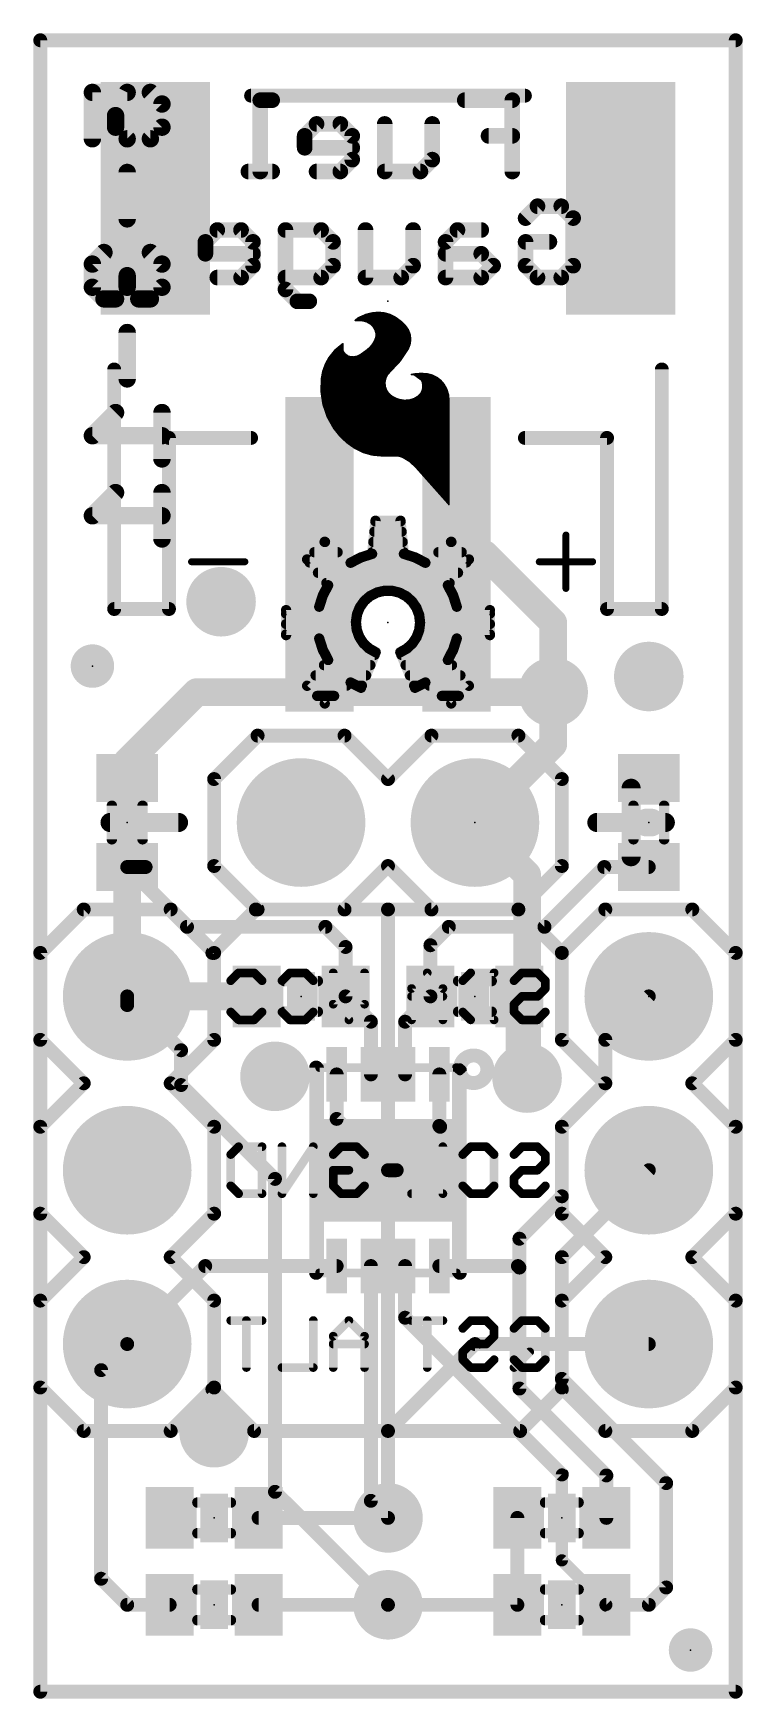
# Model space of a CAD drawing. Extents: x -0.1 to 10.3, y -0.1 to 24.2.
import ezdxf

# ---------------------------------------------------------------- set-up
doc = ezdxf.new("R2010")
doc.units = 0
for name, color, linetype in [('1', 12, 'CONTINUOUS'), ('16', 132, 'CONTINUOUS'), ('17', 110, 'CONTINUOUS'), ('18', 110, 'CONTINUOUS'), ('20', 53, 'CONTINUOUS'), ('21', 41, 'CONTINUOUS'), ('22', 40, 'CONTINUOUS'), ('23', 53, 'CONTINUOUS'), ('24', 53, 'CONTINUOUS'), ('51', 53, 'CONTINUOUS')]:
    doc.layers.add(name, color=color, linetype=linetype)

# ---------------------------------------------------------------- blocks, each defined once
blk = doc.blocks.new('RECT')
blk.add_solid([(-0.5, -0.5), (0.5, -0.5), (-0.5, 0.5), (0.5, 0.5)])
blk = doc.blocks.new('ROUNDP')
at = {"const_width": 0.5}
blk.add_lwpolyline([(0, -0.25, 1), (0, 0.25, 1), (0, -0.25)], format="xyb", dxfattribs=at)
blk = doc.blocks.new('PIE')
at = {"const_width": 0.5}
blk.add_lwpolyline([(0, -0.25, 1), (0, 0.25, 1), (0, -0.25)], format="xyb", dxfattribs=at)
blk = doc.blocks.new('ROUNDV')
at = {"const_width": 0.5}
blk.add_lwpolyline([(0, -0.25, 1), (0, 0.25, 1), (0, -0.25)], format="xyb", dxfattribs=at)

msp = doc.modelspace()

# ---------------------------------------------------------------- linework, layer by layer
at = {"layer": '1'}
for points, const_width in [([(10.16, 24.13), (0, 24.13)], 0.2032), ([(0, 24.13), (0, 0)], 0.2032), ([(10.16, 0), (10.16, 24.13)], 0.2032), ([(6.494, 16.62), (6.08, 16.62)], 0.4064), ([(7.493, 15.621), (6.494, 16.62)], 0.4064), ([(7.493, 14.605), (7.493, 15.621)], 0.4064), ([(1.27, 12.05), (1.539, 12.05)], 0.2032), ([(1.27, 12.05), (2.144, 11.176)], 0.2032), ([(7.366, 11.176), (8.24, 12.05)], 0.2032), ([(8.24, 12.05), (8.89, 12.05)], 0.2032), ([(2.144, 11.176), (4.1656, 11.176)], 0.2032), ([(4.1656, 11.176), (4.46, 10.8816)], 0.2032), ([(5.7, 10.907), (5.969, 11.176)], 0.2032), ([(5.969, 11.176), (7.366, 11.176)], 0.2032), ([(4.46, 10.8816), (4.46, 10.16)], 0.2032), ([(5.7, 10.16), (5.7, 10.907)], 0.2032), ([(1.27, 10.16), (3.16, 10.16)], 0.4064), ([(4.46, 10.16), (4.83, 9.79)], 0.2032), ([(5.33, 9.79), (5.7, 10.16)], 0.2032), ([(7, 9.129), (7, 10.16)], 0.4064), ([(8.255, 9.525), (8.89, 10.16)], 0.2032), ([(4.83, 9.79), (4.83, 9.02)], 0.2032), ([(5.33, 9.02), (5.33, 9.79)], 0.2032), ([(8.255, 8.89), (8.255, 9.525)], 0.2032), ([(7.112, 8.9662), (7, 9.129)], 0.4064), ([(4.33, 9.02), (4.33, 8.37)], 0.2032), ([(5.83, 8.267), (5.83, 9.02)], 0.2032), ([(7.62, 8.255), (8.255, 8.89)], 0.2032), ([(4.33, 8.37), (5.08, 7.62)], 0.2032), ([(5.207, 7.62), (5.842, 8.255)], 0.2032), ([(5.842, 8.255), (5.83, 8.267)], 0.2032), ([(7.62, 7.239), (7.62, 8.255)], 0.2032), ([(5.08, 7.62), (5.207, 7.62)], 0.2032), ([(7.62, 6.35), (8.89, 7.62)], 0.2032), ([(7, 6.619), (7.62, 7.239)], 0.2032), ([(7, 6.1976), (7, 6.619)], 0.2032), ([(7.62, 4.572), (7.62, 6.35)], 0.2032), ([(1.27, 5.08), (2.41, 6.22)], 0.2032), ([(2.41, 6.22), (4.33, 6.22)], 0.2032), ([(4.83, 2.79), (4.83, 6.22)], 0.2032), ([(5.33, 5.465), (5.33, 6.22)], 0.2032), ([(6.9776, 6.22), (5.83, 6.22)], 0.2032), ([(7, 6.1976), (6.9776, 6.22)], 0.2032), ([(7, 4.43), (7, 6.1976)], 0.2032), ([(7.62, 3.175), (5.33, 5.465)], 0.2032), ([(0.889, 4.699), (1.27, 5.08)], 0.2032), ([(0.889, 1.651), (0.889, 4.699)], 0.2032), ([(9.144, 3.048), (7.62, 4.572)], 0.2032), ([(7, 4.43), (8.27, 3.16)], 0.2032), ([(7.62, 1.92), (7.62, 3.175)], 0.1778), ([(8.27, 3.16), (8.27, 2.54)], 0.2032), ([(9.144, 1.524), (9.144, 3.048)], 0.2032), ([(5.08, 2.54), (4.83, 2.79)], 0.2032), ([(3.19, 2.54), (5.08, 2.54)], 0.2032), ([(6.97, 1.27), (6.97, 2.54)], 0.2032), ([(8.27, 1.27), (7.62, 1.92)], 0.1778), ([(1.27, 1.27), (0.889, 1.651)], 0.2032), ([(8.89, 1.27), (9.144, 1.524)], 0.2032), ([(1.89, 1.27), (1.27, 1.27)], 0.2032), ([(3.19, 1.27), (5.08, 1.27)], 0.2032), ([(5.08, 1.27), (6.97, 1.27)], 0.2032), ([(8.27, 1.27), (8.89, 1.27)], 0.2032), ([(0, 0), (10.16, 0)], 0.2032)]:
    msp.add_lwpolyline(points, dxfattribs=dict(at, const_width=const_width))
for points, const_width in [([(0, 24.1808, 1), (0, 24.0792)], 0.1016), ([(0.0508, 24.13, 1), (-0.0508, 24.13)], 0.1016), ([(10.2108, 24.13, 1), (10.1092, 24.13)], 0.1016), ([(10.16, 24.0792, 1), (10.16, 24.1808)], 0.1016), ([(6.08, 16.7216, 1), (6.08, 16.5184)], 0.2032), ([(6.5658, 16.6918, 1), (6.4222, 16.5482)], 0.2032), ([(6.494, 16.5184, 1), (6.494, 16.7216)], 0.2032), ([(7.5946, 15.621, 1), (7.3914, 15.621)], 0.2032), ([(7.4212, 15.5492, 1), (7.5648, 15.6928)], 0.2032), ([(7.3914, 14.605, 1), (7.5946, 14.605)], 0.2032), ([(1.27, 12.1008, 1), (1.27, 11.9992)], 0.1016), ([(1.3059, 12.0859, 1), (1.2341, 12.0141)], 0.1016), ([(1.539, 11.9992, 1), (1.539, 12.1008)], 0.1016), ([(8.24, 12.1008, 1), (8.24, 11.9992)], 0.1016), ([(8.2759, 12.0141, 1), (8.2041, 12.0859)], 0.1016), ([(8.89, 11.9992, 1), (8.89, 12.1008)], 0.1016), ([(2.144, 11.2268, 1), (2.144, 11.1252)], 0.1016), ([(2.1081, 11.1401, 1), (2.1799, 11.2119)], 0.1016), ([(4.2015, 11.2119, 1), (4.1297, 11.1401)], 0.1016), ([(4.1656, 11.1252, 1), (4.1656, 11.2268)], 0.1016), ([(5.969, 11.2268, 1), (5.969, 11.1252)], 0.1016), ([(6.0049, 11.1401, 1), (5.9331, 11.2119)], 0.1016), ([(7.3301, 11.2119, 1), (7.4019, 11.1401)], 0.1016), ([(7.366, 11.1252, 1), (7.366, 11.2268)], 0.1016), ([(4.5108, 10.8816, 1), (4.4092, 10.8816)], 0.1016), ([(4.4241, 10.8457, 1), (4.4959, 10.9175)], 0.1016), ([(5.7508, 10.907, 1), (5.6492, 10.907)], 0.1016), ([(5.6641, 10.9429, 1), (5.7359, 10.8711)], 0.1016), ([(1.27, 10.2616, 1), (1.27, 10.0584)], 0.2032), ([(3.16, 10.0584, 1), (3.16, 10.2616)], 0.2032), ([(4.4959, 10.1959, 1), (4.4241, 10.1241)], 0.1016), ([(5.7359, 10.1241, 1), (5.6641, 10.1959)], 0.1016), ([(7.1016, 10.16, 1), (6.8984, 10.16)], 0.2032), ([(8.9259, 10.1241, 1), (8.8541, 10.1959)], 0.1016), ([(4.4092, 10.16, 1), (4.5108, 10.16)], 0.1016), ([(5.6492, 10.16, 1), (5.7508, 10.16)], 0.1016), ([(4.8808, 9.79, 1), (4.7792, 9.79)], 0.1016), ([(4.7941, 9.7541, 1), (4.8659, 9.8259)], 0.1016), ([(5.3808, 9.79, 1), (5.2792, 9.79)], 0.1016), ([(5.2941, 9.8259, 1), (5.3659, 9.7541)], 0.1016), ([(8.3058, 9.525, 1), (8.2042, 9.525)], 0.1016), ([(8.2191, 9.5609, 1), (8.2909, 9.4891)], 0.1016), ([(7.0837, 9.1866, 1), (6.9163, 9.0714)], 0.2032), ([(4.3808, 9.02, 1), (4.2792, 9.02)], 0.1016), ([(4.7792, 9.02, 1), (4.8808, 9.02)], 0.1016), ([(5.2792, 9.02, 1), (5.3808, 9.02)], 0.1016), ([(5.8808, 9.02, 1), (5.7792, 9.02)], 0.1016), ([(6.8984, 9.129, 1), (7.1016, 9.129)], 0.2032), ([(7.0283, 8.9086, 1), (7.1957, 9.0238)], 0.2032), ([(8.2042, 8.89, 1), (8.3058, 8.89)], 0.1016), ([(8.2909, 8.8541, 1), (8.2191, 8.9259)], 0.1016), ([(4.3659, 8.4059, 1), (4.2941, 8.3341)], 0.1016), ([(4.2792, 8.37, 1), (4.3808, 8.37)], 0.1016), ([(5.8659, 8.3029, 1), (5.7941, 8.2311)], 0.1016), ([(5.7792, 8.267, 1), (5.8808, 8.267)], 0.1016), ([(5.8779, 8.2191, 1), (5.8061, 8.2909)], 0.1016), ([(5.8061, 8.2191, 1), (5.8779, 8.2909)], 0.1016), ([(7.6708, 8.255, 1), (7.5692, 8.255)], 0.1016), ([(7.5841, 8.2909, 1), (7.6559, 8.2191)], 0.1016), ([(5.08, 7.6708, 1), (5.08, 7.5692)], 0.1016), ([(5.0441, 7.5841, 1), (5.1159, 7.6559)], 0.1016), ([(5.1711, 7.6559, 1), (5.2429, 7.5841)], 0.1016), ([(5.207, 7.5692, 1), (5.207, 7.6708)], 0.1016), ([(8.9259, 7.5841, 1), (8.8541, 7.6559)], 0.1016), ([(7.6559, 7.2031, 1), (7.5841, 7.2749)], 0.1016), ([(7.5692, 7.239, 1), (7.6708, 7.239)], 0.1016), ([(7.0508, 6.619, 1), (6.9492, 6.619)], 0.1016), ([(6.9641, 6.6549, 1), (7.0359, 6.5831)], 0.1016), ([(7.6708, 6.35, 1), (7.5692, 6.35)], 0.1016), ([(7.5841, 6.3859, 1), (7.6559, 6.3141)], 0.1016), ([(2.41, 6.2708, 1), (2.41, 6.1692)], 0.1016), ([(2.4459, 6.1841, 1), (2.3741, 6.2559)], 0.1016), ([(4.33, 6.1692, 1), (4.33, 6.2708)], 0.1016), ([(4.8808, 6.22, 1), (4.7792, 6.22)], 0.1016), ([(5.3808, 6.22, 1), (5.2792, 6.22)], 0.1016), ([(5.83, 6.2708, 1), (5.83, 6.1692)], 0.1016), ([(7.0135, 6.2559, 1), (6.9417, 6.1841)], 0.1016), ([(7.0508, 6.1976, 1), (6.9492, 6.1976)], 0.1016), ([(6.9492, 6.1976, 1), (7.0508, 6.1976)], 0.1016), ([(6.9641, 6.1617, 1), (7.0359, 6.2335)], 0.1016), ([(6.9776, 6.1692, 1), (6.9776, 6.2708)], 0.1016), ([(5.3659, 5.5009, 1), (5.2941, 5.4291)], 0.1016), ([(5.2792, 5.465, 1), (5.3808, 5.465)], 0.1016), ([(1.2341, 5.1159, 1), (1.3059, 5.0441)], 0.1016), ([(1.3059, 5.0441, 1), (1.2341, 5.1159)], 0.1016), ([(0.9398, 4.699, 1), (0.8382, 4.699)], 0.1016), ([(0.8531, 4.7349, 1), (0.9249, 4.6631)], 0.1016), ([(7.6559, 4.6079, 1), (7.5841, 4.5361)], 0.1016), ([(7.0359, 4.4659, 1), (6.9641, 4.3941)], 0.1016), ([(6.9492, 4.43, 1), (7.0508, 4.43)], 0.1016), ([(7.5692, 4.572, 1), (7.6708, 4.572)], 0.1016), ([(7.6645, 3.175, 1), (7.5755, 3.175)], 0.0889), ([(7.5841, 3.1391, 1), (7.6559, 3.2109)], 0.1016), ([(8.3208, 3.16, 1), (8.2192, 3.16)], 0.1016), ([(8.2341, 3.1241, 1), (8.3059, 3.1959)], 0.1016), ([(9.1948, 3.048, 1), (9.0932, 3.048)], 0.1016), ([(9.1081, 3.0121, 1), (9.1799, 3.0839)], 0.1016), ([(4.8659, 2.8259, 1), (4.7941, 2.7541)], 0.1016), ([(4.7792, 2.79, 1), (4.8808, 2.79)], 0.1016), ([(3.19, 2.5908, 1), (3.19, 2.4892)], 0.1016), ([(5.0441, 2.5041, 1), (5.1159, 2.5759)], 0.1016), ([(5.08, 2.4892, 1), (5.08, 2.5908)], 0.1016), ([(7.0208, 2.54, 1), (6.9192, 2.54)], 0.1016), ([(8.2192, 2.54, 1), (8.3208, 2.54)], 0.1016), ([(7.5755, 1.92, 1), (7.6645, 1.92)], 0.0889), ([(7.6514, 1.9514, 1), (7.5886, 1.8886)], 0.0889), ([(0.9249, 1.6869, 1), (0.8531, 1.6151)], 0.1016), ([(0.8382, 1.651, 1), (0.9398, 1.651)], 0.1016), ([(9.0932, 1.524, 1), (9.1948, 1.524)], 0.1016), ([(9.1799, 1.4881, 1), (9.1081, 1.5599)], 0.1016), ([(1.27, 1.3208, 1), (1.27, 1.2192)], 0.1016), ([(1.2341, 1.2341, 1), (1.3059, 1.3059)], 0.1016), ([(1.89, 1.2192, 1), (1.89, 1.3208)], 0.1016), ([(3.19, 1.3208, 1), (3.19, 1.2192)], 0.1016), ([(5.08, 1.3208, 1), (5.08, 1.2192)], 0.1016), ([(5.08, 1.2192, 1), (5.08, 1.3208)], 0.1016), ([(6.9192, 1.27, 1), (7.0208, 1.27)], 0.1016), ([(6.97, 1.2192, 1), (6.97, 1.3208)], 0.1016), ([(8.27, 1.3208, 1), (8.27, 1.2192)], 0.1016), ([(8.2386, 1.2386, 1), (8.3014, 1.3014)], 0.0889), ([(8.8541, 1.3059, 1), (8.9259, 1.2341)], 0.1016), ([(8.89, 1.2192, 1), (8.89, 1.3208)], 0.1016), ([(0, 0.0508, 1), (0, -0.0508)], 0.1016), ([(-0.0508, 0, 1), (0.0508, 0)], 0.1016), ([(10.1092, 0, 1), (10.2108, 0)], 0.1016), ([(10.16, -0.0508, 1), (10.16, 0.0508)], 0.1016)]:
    msp.add_lwpolyline(points, format="xyb", dxfattribs=dict(at, const_width=const_width))
at = {"layer": '16'}
for points, const_width in [([(10.16, 24.13), (0, 24.13)], 0.2032), ([(0, 24.13), (0, 0)], 0.2032), ([(10.16, 0), (10.16, 24.13)], 0.2032), ([(0.7611, 22.6901), (0.7611, 23.368)], 0.254), ([(0.7611, 23.368), (1.2696, 23.368)], 0.254), ([(1.2696, 23.368), (1.1001, 23.029)], 0.254), ([(1.778, 23.1985), (1.6085, 23.368)], 0.254), ([(1.1001, 23.029), (1.1001, 22.8596)], 0.254), ([(1.778, 22.8596), (1.778, 23.1985)], 0.254), ([(1.1001, 22.8596), (1.2696, 22.6901)], 0.254), ([(1.6085, 22.6901), (1.778, 22.8596)], 0.254), ([(1.2696, 22.6901), (1.6085, 22.6901)], 0.254), ([(1.2696, 22.1986), (1.2696, 21.5207)], 0.254), ([(0.9306, 21.0292), (0.7611, 20.8597)], 0.254), ([(0.7611, 20.8597), (0.7611, 20.5208)], 0.254), ([(1.778, 20.8597), (1.6085, 21.0292)], 0.254), ([(1.778, 20.5208), (1.778, 20.8597)], 0.254), ([(1.2696, 20.5208), (1.2696, 20.6903)], 0.254), ([(0.7611, 20.5208), (0.9306, 20.3513)], 0.254), ([(0.9306, 20.3513), (1.1001, 20.3513)], 0.254), ([(1.1001, 20.3513), (1.2696, 20.5208)], 0.254), ([(1.2696, 20.5208), (1.439, 20.3513)], 0.254), ([(1.439, 20.3513), (1.6085, 20.3513)], 0.254), ([(1.6085, 20.3513), (1.778, 20.5208)], 0.254), ([(1.2696, 19.8598), (1.2696, 19.1819)], 0.254), ([(1.1001, 18.6904), (0.7611, 18.3515)], 0.254), ([(1.778, 18.6904), (1.778, 18.0125)], 0.254), ([(0.7611, 18.3515), (1.778, 18.3515)], 0.254), ([(1.1001, 17.521), (0.7611, 17.1821)], 0.254), ([(1.778, 17.521), (1.778, 16.8431)], 0.254), ([(0.7611, 17.1821), (1.778, 17.1821)], 0.254), ([(1.27, 13.589), (2.286, 14.605)], 0.4064), ([(2.286, 14.605), (7.493, 14.605)], 0.4064), ([(7.493, 14.605), (7.493, 13.843)], 0.4064), ([(7.493, 13.843), (6.35, 12.7)], 0.4064), ([(1.27, 10.16), (1.27, 13.589)], 0.4064), ([(6.35, 12.7), (7.112, 11.938)], 0.4064), ([(7.112, 11.938), (7.112, 8.9662)], 0.4064), ([(1.27, 10.16), (1.27, 10.033)], 0.2032), ([(2.0574, 9.3726), (1.27, 10.16)], 0.2032), ([(2.0574, 8.8646), (2.0574, 9.3726)], 0.2032), ([(3.429, 7.493), (2.0574, 8.8646)], 0.2032), ([(3.429, 2.921), (3.429, 7.493)], 0.2032), ([(5.08, 3.81), (6.35, 5.08)], 0.2032), ([(6.35, 5.08), (8.89, 5.08)], 0.2032), ([(5.08, 2.54), (5.08, 3.81)], 0.2032), ([(5.08, 1.27), (3.429, 2.921)], 0.2032), ([(0, 0), (10.16, 0)], 0.2032)]:
    msp.add_lwpolyline(points, dxfattribs=dict(at, const_width=const_width))
for points, const_width in [([(0, 24.1808, 1), (0, 24.0792)], 0.1016), ([(0.0508, 24.13, 1), (-0.0508, 24.13)], 0.1016), ([(10.2108, 24.13, 1), (10.1092, 24.13)], 0.1016), ([(10.16, 24.0792, 1), (10.16, 24.1808)], 0.1016), ([(0.8246, 23.368, 1), (0.6976, 23.368)], 0.127), ([(0.7611, 23.4315, 1), (0.7611, 23.3045)], 0.127), ([(1.3264, 23.3396, 1), (1.2128, 23.3964)], 0.127), ([(1.2696, 23.3045, 1), (1.2696, 23.4315)], 0.127), ([(1.6534, 23.4129, 1), (1.5636, 23.3231)], 0.127), ([(1.1636, 23.029, 1), (1.0366, 23.029)], 0.127), ([(1.0433, 23.0574, 1), (1.1569, 23.0006)], 0.127), ([(1.8415, 23.1985, 1), (1.7145, 23.1985)], 0.127), ([(1.7331, 23.1536, 1), (1.8229, 23.2434)], 0.127), ([(1.145, 22.9045, 1), (1.0552, 22.8147)], 0.127), ([(1.0366, 22.8596, 1), (1.1636, 22.8596)], 0.127), ([(1.7145, 22.8596, 1), (1.8415, 22.8596)], 0.127), ([(1.8229, 22.8147, 1), (1.7331, 22.9045)], 0.127), ([(0.6976, 22.6901, 1), (0.8246, 22.6901)], 0.127), ([(1.2696, 22.7536, 1), (1.2696, 22.6266)], 0.127), ([(1.2247, 22.6452, 1), (1.3145, 22.735)], 0.127), ([(1.5636, 22.735, 1), (1.6534, 22.6452)], 0.127), ([(1.6085, 22.6266, 1), (1.6085, 22.7536)], 0.127), ([(1.3331, 22.1986, 1), (1.2061, 22.1986)], 0.127), ([(1.2061, 21.5207, 1), (1.3331, 21.5207)], 0.127), ([(0.8246, 20.8597, 1), (0.6976, 20.8597)], 0.127), ([(0.7162, 20.9046, 1), (0.806, 20.8148)], 0.127), ([(0.9755, 20.9843, 1), (0.8857, 21.0741)], 0.127), ([(1.6534, 21.0741, 1), (1.5636, 20.9843)], 0.127), ([(1.8415, 20.8597, 1), (1.7145, 20.8597)], 0.127), ([(1.7331, 20.8148, 1), (1.8229, 20.9046)], 0.127), ([(1.3331, 20.6903, 1), (1.2061, 20.6903)], 0.127), ([(0.806, 20.5657, 1), (0.7162, 20.4759)], 0.127), ([(0.6976, 20.5208, 1), (0.8246, 20.5208)], 0.127), ([(0.9306, 20.4148, 1), (0.9306, 20.2878)], 0.127), ([(0.8857, 20.3064, 1), (0.9755, 20.3962)], 0.127), ([(1.0552, 20.3962, 1), (1.145, 20.3064)], 0.127), ([(1.1001, 20.2878, 1), (1.1001, 20.4148)], 0.127), ([(1.3145, 20.5657, 1), (1.2247, 20.4759)], 0.127), ([(1.2061, 20.5208, 1), (1.3331, 20.5208)], 0.127), ([(1.3145, 20.4759, 1), (1.2247, 20.5657)], 0.127), ([(1.439, 20.4148, 1), (1.439, 20.2878)], 0.127), ([(1.3941, 20.3064, 1), (1.4839, 20.3962)], 0.127), ([(1.5636, 20.3962, 1), (1.6534, 20.3064)], 0.127), ([(1.6085, 20.2878, 1), (1.6085, 20.4148)], 0.127), ([(1.7145, 20.5208, 1), (1.8415, 20.5208)], 0.127), ([(1.8229, 20.4759, 1), (1.7331, 20.5657)], 0.127), ([(1.3331, 19.8598, 1), (1.2061, 19.8598)], 0.127), ([(1.2061, 19.1819, 1), (1.3331, 19.1819)], 0.127), ([(1.145, 18.6455, 1), (1.0552, 18.7353)], 0.127), ([(1.8415, 18.6904, 1), (1.7145, 18.6904)], 0.127), ([(0.7611, 18.415, 1), (0.7611, 18.288)], 0.127), ([(0.7162, 18.3964, 1), (0.806, 18.3066)], 0.127), ([(1.778, 18.288, 1), (1.778, 18.415)], 0.127), ([(1.7145, 18.0125, 1), (1.8415, 18.0125)], 0.127), ([(1.145, 17.4761, 1), (1.0552, 17.5659)], 0.127), ([(1.8415, 17.521, 1), (1.7145, 17.521)], 0.127), ([(0.7611, 17.2456, 1), (0.7611, 17.1186)], 0.127), ([(0.7162, 17.227, 1), (0.806, 17.1372)], 0.127), ([(1.778, 17.1186, 1), (1.778, 17.2456)], 0.127), ([(1.7145, 16.8431, 1), (1.8415, 16.8431)], 0.127), ([(2.286, 14.7066, 1), (2.286, 14.5034)], 0.2032), ([(2.3578, 14.5332, 1), (2.2142, 14.6768)], 0.2032), ([(7.5946, 14.605, 1), (7.3914, 14.605)], 0.2032), ([(7.493, 14.5034, 1), (7.493, 14.7066)], 0.2032), ([(7.3914, 13.843, 1), (7.5946, 13.843)], 0.2032), ([(7.5648, 13.7712, 1), (7.4212, 13.9148)], 0.2032), ([(1.3716, 13.589, 1), (1.1684, 13.589)], 0.2032), ([(1.1982, 13.6608, 1), (1.3418, 13.5172)], 0.2032), ([(6.4218, 12.7718, 1), (6.2782, 12.6282)], 0.2032), ([(6.2782, 12.7718, 1), (6.4218, 12.6282)], 0.2032), ([(7.2136, 11.938, 1), (7.0104, 11.938)], 0.2032), ([(7.0402, 11.8662, 1), (7.1838, 12.0098)], 0.2032), ([(1.1684, 10.16, 1), (1.3716, 10.16)], 0.2032), ([(1.3208, 10.16, 1), (1.2192, 10.16)], 0.1016), ([(1.3059, 10.1959, 1), (1.2341, 10.1241)], 0.1016), ([(1.2192, 10.033, 1), (1.3208, 10.033)], 0.1016), ([(2.1082, 9.3726, 1), (2.0066, 9.3726)], 0.1016), ([(2.0215, 9.3367, 1), (2.0933, 9.4085)], 0.1016), ([(7.0104, 8.9662, 1), (7.2136, 8.9662)], 0.2032), ([(2.0933, 8.9005, 1), (2.0215, 8.8287)], 0.1016), ([(2.0066, 8.8646, 1), (2.1082, 8.8646)], 0.1016), ([(3.4798, 7.493, 1), (3.3782, 7.493)], 0.1016), ([(3.3931, 7.4571, 1), (3.4649, 7.5289)], 0.1016), ([(6.35, 5.1308, 1), (6.35, 5.0292)], 0.1016), ([(6.3859, 5.0441, 1), (6.3141, 5.1159)], 0.1016), ([(8.89, 5.0292, 1), (8.89, 5.1308)], 0.1016), ([(5.1308, 3.81, 1), (5.0292, 3.81)], 0.1016), ([(5.0441, 3.8459, 1), (5.1159, 3.7741)], 0.1016), ([(3.4649, 2.9569, 1), (3.3931, 2.8851)], 0.1016), ([(3.3782, 2.921, 1), (3.4798, 2.921)], 0.1016), ([(5.0292, 2.54, 1), (5.1308, 2.54)], 0.1016), ([(5.0441, 1.2341, 1), (5.1159, 1.3059)], 0.1016), ([(0, 0.0508, 1), (0, -0.0508)], 0.1016), ([(-0.0508, 0, 1), (0.0508, 0)], 0.1016), ([(10.1092, 0, 1), (10.2108, 0)], 0.1016), ([(10.16, -0.0508, 1), (10.16, 0.0508)], 0.1016)]:
    msp.add_lwpolyline(points, format="xyb", dxfattribs=dict(at, const_width=const_width))
at = {"layer": '20', "const_width": 0.2032}
for points in [[(0, 24.13), (0, 0)], [(10.16, 24.13), (0, 24.13)], [(10.16, 0), (10.16, 24.13)], [(0, 0), (10.16, 0)]]:
    msp.add_lwpolyline(points, dxfattribs=at)
at = {"layer": '20', "const_width": 0.1016}
for points in [[(0.0508, 24.13, 1), (-0.0508, 24.13)], [(0, 24.1808, 1), (0, 24.0792)], [(10.2108, 24.13, 1), (10.1092, 24.13)], [(10.16, 24.0792, 1), (10.16, 24.1808)], [(0, 0.0508, 1), (0, -0.0508)], [(-0.0508, 0, 1), (0.0508, 0)], [(10.1092, 0, 1), (10.2108, 0)], [(10.16, -0.0508, 1), (10.16, 0.0508)]]:
    msp.add_lwpolyline(points, format="xyb", dxfattribs=at)
at = {"layer": '21'}
for points, const_width in [([(7.08, 23.32), (3.08, 23.32)], 0.2032), ([(1.08, 19.32), (1.08, 15.82)], 0.2032), ([(9.08, 15.82), (9.08, 19.32)], 0.2032), ([(1.88, 15.82), (1.88, 18.32)], 0.2032), ([(1.88, 18.32), (3.08, 18.32)], 0.2032), ([(7.08, 18.32), (8.28, 18.32)], 0.2032), ([(8.28, 18.32), (8.28, 15.82)], 0.2032), ([(1.08, 15.82), (1.88, 15.82)], 0.2032), ([(8.28, 15.82), (9.08, 15.82)], 0.2032), ([(1.2395, 12.7), (1.3005, 12.7)], 0.4064), ([(8.8595, 12.7), (8.9205, 12.7)], 0.4064), ([(4.03, 9.12), (4.03, 6.12)], 0.2032), ([(6.13, 9.07), (6.13, 6.12)], 0.2032), ([(6.13, 9.12), (6.13, 9.07)], 0.127)]:
    msp.add_lwpolyline(points, dxfattribs=dict(at, const_width=const_width))
for points, const_width in [([(3.08, 23.3708, 1), (3.08, 23.2692)], 0.1016), ([(7.08, 23.2692, 1), (7.08, 23.3708)], 0.1016), ([(1.1308, 19.32, 1), (1.0292, 19.32)], 0.1016), ([(9.1308, 19.32, 1), (9.0292, 19.32)], 0.1016), ([(1.9308, 18.32, 1), (1.8292, 18.32)], 0.1016), ([(1.88, 18.3708, 1), (1.88, 18.2692)], 0.1016), ([(3.08, 18.2692, 1), (3.08, 18.3708)], 0.1016), ([(7.08, 18.3708, 1), (7.08, 18.2692)], 0.1016), ([(8.3308, 18.32, 1), (8.2292, 18.32)], 0.1016), ([(8.28, 18.2692, 1), (8.28, 18.3708)], 0.1016), ([(1.08, 15.8708, 1), (1.08, 15.7692)], 0.1016), ([(1.0292, 15.82, 1), (1.1308, 15.82)], 0.1016), ([(1.8292, 15.82, 1), (1.9308, 15.82)], 0.1016), ([(1.88, 15.7692, 1), (1.88, 15.8708)], 0.1016), ([(8.28, 15.8708, 1), (8.28, 15.7692)], 0.1016), ([(8.2292, 15.82, 1), (8.3308, 15.82)], 0.1016), ([(9.0292, 15.82, 1), (9.1308, 15.82)], 0.1016), ([(9.08, 15.7692, 1), (9.08, 15.8708)], 0.1016), ([(1.2395, 12.8016, 1), (1.2395, 12.5984)], 0.2032), ([(1.3005, 12.5984, 1), (1.3005, 12.8016)], 0.2032), ([(8.8595, 12.8016, 1), (8.8595, 12.5984)], 0.2032), ([(8.9205, 12.5984, 1), (8.9205, 12.8016)], 0.2032), ([(6.13, 9.07, 16.0623), (6.13, 9.12)], 0.2032), ([(4.0808, 9.12, 1), (3.9792, 9.12)], 0.1016), ([(6.0796, 9.1263, 1), (6.1804, 9.1137)], 0.1016), ([(6.1808, 9.07, 1), (6.0792, 9.07)], 0.1016), ([(6.1804, 9.0763, 1), (6.0796, 9.0637)], 0.1016), ([(6.1617, 9.12, 1), (6.0983, 9.12)], 0.0635), ([(6.0983, 9.07, 1), (6.1617, 9.07)], 0.0635), ([(3.9792, 6.12, 1), (4.0808, 6.12)], 0.1016), ([(6.0792, 6.12, 1), (6.1808, 6.12)], 0.1016)]:
    msp.add_lwpolyline(points, format="xyb", dxfattribs=dict(at, const_width=const_width))
at = {"layer": '22'}
for points, const_width in [([(3.2713, 23.2546, 1), (3.157, 23.2546)], 0.1143), ([(3.2142, 23.3117, 1), (3.2142, 23.1974)], 0.1143), ([(3.3879, 23.1974, 1), (3.3879, 23.3117)], 0.1143), ([(6.2012, 23.3117, 1), (6.2012, 23.1974)], 0.1143), ([(6.9533, 23.2546, 1), (6.839, 23.2546)], 0.1143), ([(6.8961, 23.1974, 1), (6.8961, 23.3117)], 0.1143), ([(4.0362, 22.9643, 1), (4.0362, 22.85)], 0.1143), ([(4.0766, 22.8667, 1), (3.9958, 22.9476)], 0.1143), ([(4.424, 22.9476, 1), (4.3432, 22.8667)], 0.1143), ([(4.3836, 22.85, 1), (4.3836, 22.9643)], 0.1143), ([(5.089, 22.9072, 1), (4.9747, 22.9072)], 0.1143), ([(5.7839, 22.9072, 1), (5.6696, 22.9072)], 0.1143), ([(3.9196, 22.7334, 1), (3.8053, 22.7334)], 0.1143), ([(3.822, 22.7739, 1), (3.9029, 22.693)], 0.1143), ([(3.8624, 22.6169, 1), (3.8624, 22.5026)], 0.1143), ([(4.6145, 22.7334, 1), (4.5002, 22.7334)], 0.1143), ([(4.5169, 22.693, 1), (4.5977, 22.7739)], 0.1143), ([(4.5573, 22.5026, 1), (4.5573, 22.6169)], 0.1143), ([(6.5487, 22.7906, 1), (6.5487, 22.6763)], 0.1143), ([(6.8961, 22.6763, 1), (6.8961, 22.7906)], 0.1143), ([(3.8053, 22.5597, 1), (3.9196, 22.5597)], 0.1143), ([(4.5002, 22.386, 1), (4.6145, 22.386)], 0.1143), ([(4.5977, 22.3456, 1), (4.5169, 22.4264)], 0.1143), ([(5.6696, 22.386, 1), (5.7839, 22.386)], 0.1143), ([(5.7671, 22.3456, 1), (5.6863, 22.4264)], 0.1143), ([(3.0405, 22.2695, 1), (3.0405, 22.1552)], 0.1143), ([(3.157, 22.2123, 1), (3.2713, 22.2123)], 0.1143), ([(3.3879, 22.1552, 1), (3.3879, 22.2695)], 0.1143), ([(4.0362, 22.2695, 1), (4.0362, 22.1552)], 0.1143), ([(4.3432, 22.2527, 1), (4.424, 22.1719)], 0.1143), ([(4.3836, 22.1552, 1), (4.3836, 22.2695)], 0.1143), ([(5.0318, 22.2695, 1), (5.0318, 22.1552)], 0.1143), ([(4.9747, 22.2123, 1), (5.089, 22.2123)], 0.1143), ([(5.5126, 22.2527, 1), (5.5934, 22.1719)], 0.1143), ([(5.553, 22.1552, 1), (5.553, 22.2695)], 0.1143), ([(6.839, 22.2123, 1), (6.9533, 22.2123)], 0.1143), ([(7.264, 21.7623, 1), (7.264, 21.648)], 0.1143), ([(7.3044, 21.6648, 1), (7.2235, 21.7456)], 0.1143), ([(7.6518, 21.7456, 1), (7.571, 21.6648)], 0.1143), ([(7.6114, 21.648, 1), (7.6114, 21.7623)], 0.1143), ([(2.5864, 21.4149, 1), (2.5864, 21.3006)], 0.1143), ([(2.6268, 21.3173, 1), (2.546, 21.3982)], 0.1143), ([(2.9742, 21.3982, 1), (2.8934, 21.3173)], 0.1143), ([(2.9338, 21.3006, 1), (2.9338, 21.4149)], 0.1143), ([(3.6392, 21.3578, 1), (3.5249, 21.3578)], 0.1143), ([(3.5821, 21.4149, 1), (3.5821, 21.3006)], 0.1143), ([(4.1436, 21.3982, 1), (4.0628, 21.3173)], 0.1143), ([(4.1032, 21.3006, 1), (4.1032, 21.4149)], 0.1143), ([(4.8086, 21.3578, 1), (4.6943, 21.3578)], 0.1143), ([(5.5035, 21.3578, 1), (5.3892, 21.3578)], 0.1143), ([(6.0946, 21.4149, 1), (6.0946, 21.3006)], 0.1143), ([(6.135, 21.3173, 1), (6.0541, 21.3982)], 0.1143), ([(6.442, 21.3006, 1), (6.442, 21.4149)], 0.1143), ([(7.0498, 21.5719, 1), (7.1307, 21.4911)], 0.1143), ([(7.8423, 21.5315, 1), (7.728, 21.5315)], 0.1143), ([(7.7447, 21.4911, 1), (7.8255, 21.5719)], 0.1143), ([(2.3722, 21.2245, 1), (2.4531, 21.1436)], 0.1143), ([(2.4698, 21.184, 1), (2.3555, 21.184)], 0.1143), ([(3.1647, 21.184, 1), (3.0504, 21.184)], 0.1143), ([(3.0671, 21.1436, 1), (3.1479, 21.2245)], 0.1143), ([(4.3341, 21.184, 1), (4.2198, 21.184)], 0.1143), ([(4.2365, 21.1436, 1), (4.3173, 21.2245)], 0.1143), ([(5.978, 21.184, 1), (5.8637, 21.184)], 0.1143), ([(5.8804, 21.2245, 1), (5.9613, 21.1436)], 0.1143), ([(7.0902, 21.2412, 1), (7.0902, 21.1269)], 0.1143), ([(7.1474, 21.184, 1), (7.0331, 21.184)], 0.1143), ([(7.4377, 21.1269, 1), (7.4377, 21.2412)], 0.1143), ([(2.4127, 21.0675, 1), (2.4127, 20.9532)], 0.1143), ([(2.3555, 21.0103, 1), (2.4698, 21.0103)], 0.1143), ([(3.1479, 20.7962, 1), (3.0671, 20.877)], 0.1143), ([(3.1075, 20.9532, 1), (3.1075, 21.0675)], 0.1143), ([(4.3173, 20.7962, 1), (4.2365, 20.877)], 0.1143), ([(5.4867, 20.7962, 1), (5.4059, 20.877)], 0.1143), ([(5.9208, 21.0675, 1), (5.9208, 20.9532)], 0.1143), ([(6.4824, 21.0507, 1), (6.4016, 20.9699)], 0.1143), ([(6.442, 20.9532, 1), (6.442, 21.0675)], 0.1143), ([(6.5753, 20.7962, 1), (6.6561, 20.877)], 0.1143), ([(6.6561, 20.7962, 1), (6.5753, 20.877)], 0.1143), ([(7.1307, 20.877, 1), (7.0498, 20.7962)], 0.1143), ([(7.8255, 20.7962, 1), (7.7447, 20.877)], 0.1143), ([(2.5864, 20.7201, 1), (2.5864, 20.6058)], 0.1143), ([(2.8934, 20.7033, 1), (2.9742, 20.6225)], 0.1143), ([(2.9338, 20.6058, 1), (2.9338, 20.7201)], 0.1143), ([(3.0504, 20.8366, 1), (3.1647, 20.8366)], 0.1143), ([(3.5821, 20.7201, 1), (3.5821, 20.6058)], 0.1143), ([(4.0628, 20.7033, 1), (4.1436, 20.6225)], 0.1143), ([(4.1032, 20.6058, 1), (4.1032, 20.7201)], 0.1143), ([(4.2198, 20.8366, 1), (4.3341, 20.8366)], 0.1143), ([(4.7514, 20.7201, 1), (4.7514, 20.6058)], 0.1143), ([(4.6943, 20.6629, 1), (4.8086, 20.6629)], 0.1143), ([(5.2322, 20.7033, 1), (5.313, 20.6225)], 0.1143), ([(5.2726, 20.6058, 1), (5.2726, 20.7201)], 0.1143), ([(5.3892, 20.8366, 1), (5.5035, 20.8366)], 0.1143), ([(5.9208, 20.7201, 1), (5.9208, 20.6058)], 0.1143), ([(5.8637, 20.6629, 1), (5.978, 20.6629)], 0.1143), ([(6.4016, 20.7033, 1), (6.4824, 20.6225)], 0.1143), ([(6.442, 20.6058, 1), (6.442, 20.7201)], 0.1143), ([(7.0331, 20.8366, 1), (7.1474, 20.8366)], 0.1143), ([(7.264, 20.7201, 1), (7.264, 20.6058)], 0.1143), ([(7.2235, 20.6225, 1), (7.3044, 20.7033)], 0.1143), ([(7.571, 20.7033, 1), (7.6518, 20.6225)], 0.1143), ([(7.6114, 20.6058, 1), (7.6114, 20.7201)], 0.1143), ([(7.728, 20.8366, 1), (7.8423, 20.8366)], 0.1143), ([(3.6225, 20.5296, 1), (3.5416, 20.4488)], 0.1143), ([(3.5249, 20.4892, 1), (3.6392, 20.4892)], 0.1143), ([(3.7558, 20.3726, 1), (3.7558, 20.2583)], 0.1143), ([(3.7154, 20.2751, 1), (3.7962, 20.3559)], 0.1143), ([(3.9295, 20.2583, 1), (3.9295, 20.3726)], 0.1143), ([(4.6024, 20.0445, 1), (4.6024, 20.0317)], 0.0127), ([(4.6024, 20.0445, 1), (4.6024, 20.0317)], 0.0127), ([(4.598, 20.0426, 1), (4.607, 20.0336)], 0.0127), ([(4.605, 20.047, 1), (4.605, 20.0343)], 0.0127), ([(4.6011, 20.0456, 1), (4.6089, 20.0356)], 0.0127), ([(4.6095, 20.0361, 1), (4.6005, 20.0451)], 0.0127), ([(4.6025, 20.0317, 1), (4.6025, 20.0445)], 0.0127), ([(4.6376, 20.0724, 1), (4.6376, 20.0597)], 0.0127), ([(4.6459, 20.0802, 1), (4.651, 20.0686)], 0.0127), ([(4.6524, 20.0694, 1), (4.6446, 20.0794)], 0.0127), ([(4.6641, 20.0444, 1), (4.6627, 20.0318)], 0.0127), ([(4.6634, 20.0317, 1), (4.6634, 20.0445)], 0.0127), ([(4.6873, 20.0978, 1), (4.6873, 20.085)], 0.0127), ([(4.6964, 20.1023, 1), (4.7014, 20.0907)], 0.0127), ([(4.7014, 20.0907, 1), (4.6964, 20.1023)], 0.0127), ([(4.718, 20.0383, 1), (4.7146, 20.0261)], 0.0127), ([(4.7156, 20.0259, 1), (4.717, 20.0385)], 0.0127), ([(4.7319, 20.1175, 1), (4.7371, 20.1059)], 0.0127), ([(4.737, 20.1059, 1), (4.732, 20.1175)], 0.0127), ([(4.746, 20.1232, 1), (4.746, 20.1105)], 0.0127), ([(4.7559, 20.1281, 1), (4.7589, 20.1157)], 0.0127), ([(4.76, 20.1161, 1), (4.7548, 20.1277)], 0.0127), ([(4.7705, 20.0233, 1), (4.7645, 20.0121)], 0.0127), ([(4.7658, 20.0116, 1), (4.7692, 20.0238)], 0.0127), ([(4.7722, 20.0216, 1), (4.7722, 20.0088)], 0.0127), ([(4.8226, 19.9954, 1), (4.8139, 19.9861)], 0.0127), ([(4.8193, 19.9962, 1), (4.8193, 19.9835)], 0.0127), ([(4.8153, 19.9851, 1), (4.8212, 19.9963)], 0.0127), ([(4.8386, 20.1486, 1), (4.8386, 20.1359)], 0.0127), ([(4.8445, 20.1502, 1), (4.8458, 20.1375)], 0.0127), ([(4.8464, 19.9708, 1), (4.8464, 19.9581)], 0.0127), ([(4.8467, 20.1377, 1), (4.8436, 20.15)], 0.0127), ([(4.8657, 19.9548, 1), (4.8549, 19.9481)], 0.0127), ([(4.8559, 19.9468, 1), (4.8646, 19.9561)], 0.0127), ([(4.9357, 20.1587, 1), (4.9347, 20.1461)], 0.0127), ([(4.9358, 20.1461, 1), (4.9346, 20.1587)], 0.0127), ([(5.0238, 20.1519, 1), (5.0204, 20.1397)], 0.0127), ([(5.0216, 20.1394, 1), (5.0226, 20.1521)], 0.0127), ([(5.035, 20.1359, 1), (5.035, 20.1486)], 0.0127), ([(5.1089, 20.1283, 1), (5.1033, 20.1169)], 0.0127), ([(5.1044, 20.1165, 1), (5.1078, 20.1287)], 0.0127), ([(5.1178, 20.1105, 1), (5.1178, 20.1232)], 0.0127), ([(5.1688, 20.085, 1), (5.1688, 20.0978)], 0.0127), ([(5.1878, 20.089, 1), (5.1804, 20.0786)], 0.0127), ([(5.1813, 20.0781, 1), (5.1869, 20.0895)], 0.0127), ([(5.2088, 20.0597, 1), (5.2088, 20.0724)], 0.0127), ([(5.244, 20.0343, 1), (5.244, 20.047)], 0.0127), ([(5.2662, 20.0324, 1), (5.2574, 20.0231)], 0.0127), ([(5.2581, 20.0226, 1), (5.2655, 20.0329)], 0.0127), ([(5.2751, 20.0088, 1), (5.2751, 20.0216)], 0.0127), ([(5.3019, 19.9835, 1), (5.3019, 19.9962)], 0.0127), ([(5.3366, 19.9656, 1), (5.3262, 19.9582)], 0.0127), ([(5.327, 19.9573, 1), (5.3358, 19.9665)], 0.0127), ([(5.3288, 19.9581, 1), (5.3288, 19.9708)], 0.0127), ([(4.868, 19.9454, 1), (4.868, 19.9326)], 0.0127), ([(4.8685, 19.7168, 1), (4.8685, 19.704)], 0.0127), ([(4.8748, 19.7324, 1), (4.8865, 19.7275)], 0.0127), ([(4.886, 19.7267, 1), (4.8752, 19.7333)], 0.0127), ([(4.883, 19.7422, 1), (4.883, 19.7294)], 0.0127), ([(4.8838, 19.92, 1), (4.8838, 19.9073)], 0.0127), ([(4.8967, 19.9045, 1), (4.8845, 19.9008)], 0.0127), ([(4.8852, 19.8993, 1), (4.896, 19.906)], 0.0127), ([(4.8936, 19.7676, 1), (4.8936, 19.7549)], 0.0127), ([(4.895, 19.8946, 1), (4.895, 19.8819)], 0.0127), ([(4.8959, 19.7827, 1), (4.9083, 19.7803)], 0.0127), ([(4.9026, 19.8692, 1), (4.9026, 19.8564)], 0.0127), ([(4.908, 19.7791, 1), (4.8962, 19.7839)], 0.0127), ([(4.9031, 19.793, 1), (4.9031, 19.7802)], 0.0127), ([(4.9135, 19.8479, 1), (4.9009, 19.8473)], 0.0127), ([(4.9011, 19.8458, 1), (4.9133, 19.8494)], 0.0127), ([(4.9076, 19.8438, 1), (4.9076, 19.8311)], 0.0127), ([(4.9082, 19.8184, 1), (4.9082, 19.8056)], 0.0127), ([(4.9148, 19.813, 1), (4.9024, 19.8155)], 0.0127), ([(4.9023, 19.814, 1), (4.915, 19.8145)], 0.0127), ([(5.3478, 19.9326, 1), (5.3478, 19.9454)], 0.0127), ([(5.3659, 19.9073, 1), (5.3659, 19.92)], 0.0127), ([(5.3805, 19.9038, 1), (5.3686, 19.8992)], 0.0127), ([(5.3694, 19.8978, 1), (5.3797, 19.9052)], 0.0127), ([(5.3797, 19.8819, 1), (5.3797, 19.8946)], 0.0127), ([(5.3895, 19.8564, 1), (5.3895, 19.8692)], 0.0127), ([(5.4076, 19.8331, 1), (5.395, 19.8316)], 0.0127), ([(5.3953, 19.83, 1), (5.4072, 19.8346)], 0.0127), ([(5.3993, 19.8311, 1), (5.3993, 19.8438)], 0.0127), ([(5.4034, 19.704, 1), (5.4034, 19.7168)], 0.0127), ([(5.4162, 19.7578, 1), (5.4036, 19.7595)], 0.0127), ([(5.4036, 19.7579, 1), (5.4162, 19.7594)], 0.0127), ([(5.4037, 19.8056, 1), (5.4037, 19.8184)], 0.0127), ([(5.4066, 19.7802, 1), (5.4066, 19.793)], 0.0127), ([(5.4068, 19.7294, 1), (5.4068, 19.7422)], 0.0127), ([(5.4096, 19.7549, 1), (5.4096, 19.7676)], 0.0127), ([(4.1986, 19.4628, 1), (4.1986, 19.4501)], 0.0127), ([(4.2122, 19.4882, 1), (4.2122, 19.4754)], 0.0127), ([(4.2113, 19.4934, 1), (4.2213, 19.4854)], 0.0127), ([(4.2219, 19.4864, 1), (4.2107, 19.4924)], 0.0127), ([(4.2305, 19.5136, 1), (4.2305, 19.5008)], 0.0127), ([(4.2507, 19.539, 1), (4.2507, 19.5263)], 0.0127), ([(4.271, 19.5644, 1), (4.271, 19.5516)], 0.0127), ([(4.2912, 19.5898, 1), (4.2912, 19.577)], 0.0127), ([(4.3029, 19.608, 1), (4.311, 19.5982)], 0.0127), ([(4.3119, 19.5992, 1), (4.302, 19.6071)], 0.0127), ([(4.3139, 19.6152, 1), (4.3139, 19.6025)], 0.0127), ([(4.3449, 19.6406, 1), (4.3449, 19.6278)], 0.0127), ([(4.376, 19.666, 1), (4.376, 19.6532)], 0.0127), ([(4.407, 19.6914, 1), (4.407, 19.6787)], 0.0127), ([(4.4259, 19.6952, 1), (4.4131, 19.6952)], 0.0127), ([(4.4131, 19.6063, 1), (4.4259, 19.6063)], 0.0127), ([(4.4258, 19.6072, 1), (4.4132, 19.6054)], 0.0127), ([(4.4273, 19.5943, 1), (4.4156, 19.5893)], 0.0127), ([(4.4152, 19.5909, 1), (4.4278, 19.5926)], 0.0127), ([(4.4235, 19.6903, 1), (4.4155, 19.7001)], 0.0127), ([(4.4195, 19.6787, 1), (4.4195, 19.6914)], 0.0127), ([(4.4195, 19.6532, 1), (4.4195, 19.666)], 0.0127), ([(4.4195, 19.6278, 1), (4.4195, 19.6406)], 0.0127), ([(4.4195, 19.6025, 1), (4.4195, 19.6152)], 0.0127), ([(4.4321, 19.5823, 1), (4.4223, 19.5743)], 0.0127), ([(4.4214, 19.5758, 1), (4.433, 19.5808)], 0.0127), ([(4.425, 19.577, 1), (4.425, 19.5898)], 0.0127), ([(4.4436, 19.5516, 1), (4.4436, 19.5644)], 0.0127), ([(4.4604, 19.5468, 1), (4.4532, 19.5363)], 0.0127), ([(4.4519, 19.5376, 1), (4.4618, 19.5456)], 0.0127), ([(4.4699, 19.5263, 1), (4.4699, 19.539)], 0.0127), ([(4.4979, 19.5208, 1), (4.4935, 19.5088)], 0.0127), ([(4.4921, 19.5096, 1), (4.4993, 19.52)], 0.0127), ([(4.5168, 19.5135, 1), (4.5154, 19.5009)], 0.0127), ([(4.5139, 19.5012, 1), (4.5183, 19.5132)], 0.0127), ([(4.5161, 19.5008, 1), (4.5161, 19.5136)], 0.0127), ([(4.5722, 19.5073, 1), (4.5745, 19.4948)], 0.0127), ([(4.5727, 19.4947, 1), (4.574, 19.5074)], 0.0127), ([(4.6066, 19.5136, 1), (4.6066, 19.5008)], 0.0127), ([(4.627, 19.5172, 1), (4.6328, 19.5059)], 0.0127), ([(4.6311, 19.5053, 1), (4.6288, 19.5178)], 0.0127), ([(4.6712, 19.539, 1), (4.6712, 19.5263)], 0.0127), ([(4.6775, 19.5428, 1), (4.6849, 19.5326)], 0.0127), ([(4.6841, 19.532, 1), (4.6783, 19.5434)], 0.0127), ([(4.7093, 19.5644, 1), (4.7093, 19.5516)], 0.0127), ([(4.7445, 19.5898, 1), (4.7445, 19.577)], 0.0127), ([(4.7685, 19.6085, 1), (4.7767, 19.5989)], 0.0127), ([(4.7763, 19.5986, 1), (4.7689, 19.6088)], 0.0127), ([(4.7785, 19.6152, 1), (4.7785, 19.6025)], 0.0127), ([(4.8081, 19.6406, 1), (4.8081, 19.6278)], 0.0127), ([(4.8101, 19.6442, 1), (4.8198, 19.636)], 0.0127), ([(4.8191, 19.6353, 1), (4.8108, 19.6449)], 0.0127), ([(4.8317, 19.666, 1), (4.8317, 19.6532)], 0.0127), ([(4.8459, 19.6858, 1), (4.8567, 19.6792)], 0.0127), ([(4.8528, 19.6914, 1), (4.8528, 19.6787)], 0.0127), ([(4.8561, 19.6784, 1), (4.8465, 19.6866)], 0.0127), ([(5.2641, 19.4501, 1), (5.2641, 19.4628)], 0.0127), ([(5.2812, 19.4754, 1), (5.2812, 19.4882)], 0.0127), ([(5.2983, 19.5008, 1), (5.2983, 19.5136)], 0.0127), ([(5.3155, 19.5263, 1), (5.3155, 19.539)], 0.0127), ([(5.3326, 19.5516, 1), (5.3326, 19.5644)], 0.0127), ([(5.3497, 19.577, 1), (5.3497, 19.5898)], 0.0127), ([(5.3661, 19.6188, 1), (5.3779, 19.614)], 0.0127), ([(5.3773, 19.6128, 1), (5.3667, 19.62)], 0.0127), ([(5.3669, 19.6025, 1), (5.3669, 19.6152)], 0.0127), ([(5.3792, 19.6278, 1), (5.3792, 19.6406)], 0.0127), ([(5.3896, 19.6532, 1), (5.3896, 19.666)], 0.0127), ([(5.3937, 19.686, 1), (5.4063, 19.6843)], 0.0127), ([(5.4058, 19.6827, 1), (5.3941, 19.6875)], 0.0127), ([(5.3999, 19.6787, 1), (5.3999, 19.6914)], 0.0127), ([(4.1168, 19.2342, 1), (4.1168, 19.2215)], 0.0127), ([(4.1218, 19.2596, 1), (4.1218, 19.2468)], 0.0127), ([(4.1269, 19.285, 1), (4.1269, 19.2722)], 0.0127), ([(4.1244, 19.2983, 1), (4.1363, 19.294)], 0.0127), ([(4.1366, 19.2949, 1), (4.1241, 19.2974)], 0.0127), ([(4.1332, 19.3104, 1), (4.1332, 19.2977)], 0.0127), ([(4.1423, 19.3358, 1), (4.1423, 19.323)], 0.0127), ([(4.1514, 19.3612, 1), (4.1514, 19.3484)], 0.0127), ([(4.1605, 19.3866, 1), (4.1605, 19.3739)], 0.0127), ([(4.1606, 19.399, 1), (4.1718, 19.393)], 0.0127), ([(4.1721, 19.3938, 1), (4.1602, 19.3981)], 0.0127), ([(4.1713, 19.412, 1), (4.1713, 19.3992)], 0.0127), ([(4.185, 19.4374, 1), (4.185, 19.4246)], 0.0127), ([(5.0647, 19.2454, 1), (5.0744, 19.2371)], 0.0127), ([(5.0632, 19.2215, 1), (5.0632, 19.2342)], 0.0127), ([(5.0753, 19.2385, 1), (5.0638, 19.244)], 0.0127), ([(5.0798, 19.2468, 1), (5.0798, 19.2596)], 0.0127), ([(5.1014, 19.2722, 1), (5.1014, 19.285)], 0.0127), ([(5.1033, 19.2906, 1), (5.1125, 19.2818)], 0.0127), ([(5.1127, 19.2821, 1), (5.1031, 19.2903)], 0.0127), ([(5.1247, 19.2977, 1), (5.1247, 19.3104)], 0.0127), ([(5.1486, 19.323, 1), (5.1486, 19.3358)], 0.0127), ([(5.1726, 19.3484, 1), (5.1726, 19.3612)], 0.0127), ([(5.1965, 19.3739, 1), (5.1965, 19.3866)], 0.0127), ([(5.2204, 19.3992, 1), (5.2204, 19.412)], 0.0127), ([(5.2444, 19.4246, 1), (5.2444, 19.4374)], 0.0127), ([(5.2481, 19.4441, 1), (5.2586, 19.437)], 0.0127), ([(5.258, 19.4362, 1), (5.2488, 19.4449)], 0.0127), ([(5.4218, 19.2519, 1), (5.4238, 19.2393)], 0.0127), ([(5.4222, 19.2519, 1), (5.4234, 19.2393)], 0.0127), ([(5.4418, 19.2535, 1), (5.4392, 19.2411)], 0.0127), ([(5.4411, 19.241, 1), (5.4399, 19.2536)], 0.0127), ([(5.4609, 19.2494, 1), (5.4549, 19.2382)], 0.0127), ([(5.4567, 19.2376, 1), (5.4592, 19.25)], 0.0127), ([(5.4711, 19.2596, 1), (5.4711, 19.2468)], 0.0127), ([(5.4706, 19.2595, 1), (5.4716, 19.2469)], 0.0127), ([(5.4773, 19.2405, 1), (5.4699, 19.2303)], 0.0127), ([(5.4721, 19.2469, 1), (5.4701, 19.2595)], 0.0127), ([(5.4706, 19.2298, 1), (5.4766, 19.241)], 0.0127), ([(5.4841, 19.2342, 1), (5.4841, 19.2215)], 0.0127), ([(5.5656, 19.2669, 1), (5.5646, 19.2542)], 0.0127), ([(5.5656, 19.2542, 1), (5.5646, 19.2669)], 0.0127), ([(5.6607, 19.2593, 1), (5.6575, 19.2471)], 0.0127), ([(5.6586, 19.2469, 1), (5.6596, 19.2595)], 0.0127), ([(5.6591, 19.2468, 1), (5.6591, 19.2596)], 0.0127), ([(5.7318, 19.2405, 1), (5.7262, 19.2291)], 0.0127), ([(5.7274, 19.2286, 1), (5.7306, 19.2409)], 0.0127), ([(5.7431, 19.2215, 1), (5.7431, 19.2342)], 0.0127), ([(4.0973, 18.9996, 1), (4.11, 18.9992)], 0.0127), ([(4.1099, 19.0003, 1), (4.0974, 18.9984)], 0.0127), ([(4.1037, 19.0056, 1), (4.1037, 18.9929)], 0.0127), ([(4.1045, 19.031, 1), (4.1045, 19.0182)], 0.0127), ([(4.1052, 19.0564, 1), (4.1052, 19.0436)], 0.0127), ([(4.106, 19.0818, 1), (4.106, 19.0691)], 0.0127), ([(4.1068, 19.1072, 1), (4.1068, 19.0944)], 0.0127), ([(4.1075, 18.9802, 1), (4.1075, 18.9674)], 0.0127), ([(4.1076, 19.1326, 1), (4.1076, 19.1198)], 0.0127), ([(4.1084, 19.158, 1), (4.1084, 19.1453)], 0.0127), ([(4.1092, 19.1834, 1), (4.1092, 19.1706)], 0.0127), ([(4.116, 19.192, 1), (4.1034, 19.1924)], 0.0127), ([(4.1035, 19.1934, 1), (4.1159, 19.191)], 0.0127), ([(4.1117, 19.2088, 1), (4.1117, 19.196)], 0.0127), ([(5.0397, 19.1304, 1), (5.027, 19.1294)], 0.0127), ([(5.0271, 19.131, 1), (5.0396, 19.1287)], 0.0127), ([(5.0316, 19.0705, 1), (5.0443, 19.0715)], 0.0127), ([(5.0439, 19.0731, 1), (5.032, 19.0689)], 0.0127), ([(5.0337, 19.1198, 1), (5.0337, 19.1326)], 0.0127), ([(5.0356, 19.0944, 1), (5.0356, 19.1072)], 0.0127), ([(5.0374, 19.1453, 1), (5.0374, 19.158)], 0.0127), ([(5.0376, 19.0691, 1), (5.0376, 19.0818)], 0.0127), ([(5.0384, 19.1907, 1), (5.0499, 19.1852)], 0.0127), ([(5.0504, 19.1868, 1), (5.0379, 19.1891)], 0.0127), ([(5.0421, 19.1706, 1), (5.0421, 19.1834)], 0.0127), ([(5.0454, 19.0436, 1), (5.0454, 19.0564)], 0.0127), ([(5.051, 19.196, 1), (5.051, 19.2088)], 0.0127), ([(5.0628, 19.0189, 1), (5.0524, 19.0117)], 0.0127), ([(5.0516, 19.0132, 1), (5.0636, 19.0174)], 0.0127), ([(5.0543, 19.0182, 1), (5.0543, 19.031)], 0.0127), ([(5.0686, 18.9929, 1), (5.0686, 19.0056)], 0.0127), ([(5.086, 18.9674, 1), (5.086, 18.9802)], 0.0127), ([(5.5191, 19.2088, 1), (5.5191, 19.196)], 0.0127), ([(5.5541, 19.1834, 1), (5.5541, 19.1706)], 0.0127), ([(5.5619, 19.179, 1), (5.5531, 19.17)], 0.0127), ([(5.5538, 19.1694, 1), (5.5612, 19.1796)], 0.0127), ([(5.5621, 18.9802, 1), (5.5621, 18.9674)], 0.0127), ([(5.5769, 19.164, 1), (5.5657, 19.1581)], 0.0127), ([(5.5669, 19.1565, 1), (5.5757, 19.1656)], 0.0127), ([(5.5751, 19.0056, 1), (5.5751, 18.9929)], 0.0127), ([(5.5763, 19.158, 1), (5.5763, 19.1453)], 0.0127), ([(5.5865, 19.1454, 1), (5.5741, 19.1426)], 0.0127), ([(5.5741, 19.0108, 1), (5.5865, 19.008)], 0.0127), ([(5.586, 19.0065, 1), (5.5746, 19.0123)], 0.0127), ([(5.5747, 19.141, 1), (5.5859, 19.147)], 0.0127), ([(5.5837, 19.031, 1), (5.5837, 19.0182)], 0.0127), ([(5.5843, 19.1326, 1), (5.5843, 19.1198)], 0.0127), ([(5.5894, 19.0564, 1), (5.5894, 19.0436)], 0.0127), ([(5.5899, 19.1072, 1), (5.5899, 19.0944)], 0.0127), ([(5.5966, 19.0995, 1), (5.5839, 19.0995)], 0.0127), ([(5.5902, 19.0818, 1), (5.5902, 19.0691)], 0.0127), ([(5.5839, 19.0539, 1), (5.5966, 19.0539)], 0.0127), ([(5.584, 19.0981, 1), (5.5964, 19.1009)], 0.0127), ([(5.5964, 19.0525, 1), (5.584, 19.0553)], 0.0127), ([(5.7977, 19.2077, 1), (5.7899, 19.1977)], 0.0127), ([(5.791, 19.197, 1), (5.7966, 19.2084)], 0.0127), ([(5.7942, 19.196, 1), (5.7942, 19.2088)], 0.0127), ([(5.8268, 19.1706, 1), (5.8268, 19.1834)], 0.0127), ([(5.8557, 19.1624, 1), (5.846, 19.1542)], 0.0127), ([(5.8469, 19.1533, 1), (5.8547, 19.1633)], 0.0127), ([(5.8566, 19.1453, 1), (5.8566, 19.158)], 0.0127), ([(5.8782, 19.1198, 1), (5.8782, 19.1326)], 0.0127), ([(5.9034, 19.1064, 1), (5.8922, 19.1002)], 0.0127), ([(5.893, 19.0992, 1), (5.9026, 19.1074)], 0.0127), ([(5.8992, 19.0944, 1), (5.8992, 19.1072)], 0.0127), ([(5.9131, 19.0691, 1), (5.9131, 19.0818)], 0.0127), ([(5.927, 19.0436, 1), (5.927, 19.0564)], 0.0127), ([(5.944, 19.032, 1), (5.9318, 19.0283)], 0.0127), ([(5.9323, 19.0271, 1), (5.9435, 19.0332)], 0.0127), ([(5.9396, 19.0182, 1), (5.9396, 19.031)], 0.0127), ([(5.9472, 18.9929, 1), (5.9472, 19.0056)], 0.0127), ([(5.9549, 18.9674, 1), (5.9549, 18.9802)], 0.0127), ([(4.1114, 18.9548, 1), (4.1114, 18.942)], 0.0127), ([(4.1152, 18.9294, 1), (4.1152, 18.9167)], 0.0127), ([(4.1191, 18.904, 1), (4.1191, 18.8912)], 0.0127), ([(4.1229, 18.8786, 1), (4.1229, 18.8658)], 0.0127), ([(4.1268, 18.8532, 1), (4.1268, 18.8405)], 0.0127), ([(4.1306, 18.8278, 1), (4.1306, 18.815)], 0.0127), ([(4.1385, 18.8107, 1), (4.1265, 18.8066)], 0.0127), ([(4.1262, 18.8077, 1), (4.1388, 18.8096)], 0.0127), ([(4.1369, 18.8024, 1), (4.1369, 18.7896)], 0.0127), ([(4.1456, 18.777, 1), (4.1456, 18.7643)], 0.0127), ([(4.1544, 18.7516, 1), (4.1544, 18.7388)], 0.0127), ([(5.0951, 18.9714, 1), (5.0868, 18.9617)], 0.0127), ([(5.0857, 18.963, 1), (5.0962, 18.9701)], 0.0127), ([(5.1121, 18.942, 1), (5.1121, 18.9548)], 0.0127), ([(5.1388, 18.9337, 1), (5.1328, 18.9225)], 0.0127), ([(5.1317, 18.9233, 1), (5.1399, 18.9329)], 0.0127), ([(5.1453, 18.9167, 1), (5.1453, 18.9294)], 0.0127), ([(5.1942, 18.9037, 1), (5.1902, 18.8917)], 0.0127), ([(5.1892, 18.8921, 1), (5.1952, 18.9033)], 0.0127), ([(5.1925, 18.8912, 1), (5.1925, 18.904)], 0.0127), ([(5.2539, 18.8834, 1), (5.2519, 18.8709)], 0.0127), ([(5.2509, 18.8712, 1), (5.2549, 18.8832)], 0.0127), ([(5.2842, 18.8658, 1), (5.2842, 18.8786)], 0.0127), ([(5.3159, 18.8734, 1), (5.3165, 18.8608)], 0.0127), ([(5.3152, 18.8608, 1), (5.3172, 18.8734)], 0.0127), ([(5.3883, 18.8768, 1), (5.392, 18.8647)], 0.0127), ([(5.3948, 18.8786, 1), (5.3948, 18.8658)], 0.0127), ([(5.3905, 18.8644, 1), (5.3898, 18.8771)], 0.0127), ([(5.4577, 18.8978, 1), (5.4643, 18.8869)], 0.0127), ([(5.4628, 18.8863, 1), (5.4591, 18.8985)], 0.0127), ([(5.4696, 18.904, 1), (5.4696, 18.8912)], 0.0127), ([(5.5118, 18.9294, 1), (5.5118, 18.9167)], 0.0127), ([(5.5198, 18.935, 1), (5.529, 18.9262)], 0.0127), ([(5.5277, 18.9252, 1), (5.5211, 18.936)], 0.0127), ([(5.5414, 18.9548, 1), (5.5414, 18.942)], 0.0127), ([(5.5524, 18.9688, 1), (5.5637, 18.9631)], 0.0127), ([(5.5627, 18.9616, 1), (5.5535, 18.9703)], 0.0127), ([(5.9683, 18.9508, 1), (5.9556, 18.9497)], 0.0127), ([(5.9559, 18.9484, 1), (5.968, 18.9521)], 0.0127), ([(5.9621, 18.942, 1), (5.9621, 18.9548)], 0.0127), ([(5.9753, 18.8671, 1), (5.9626, 18.8671)], 0.0127), ([(5.9626, 18.8666, 1), (5.9752, 18.8676)], 0.0127), ([(5.9642, 18.9167, 1), (5.9642, 18.9294)], 0.0127), ([(5.9663, 18.8912, 1), (5.9663, 18.904)], 0.0127), ([(5.9685, 18.8658, 1), (5.9685, 18.8786)], 0.0127), ([(5.9689, 18.8405, 1), (5.9689, 18.8532)], 0.0127), ([(5.9689, 18.815, 1), (5.9689, 18.8278)], 0.0127), ([(5.9689, 18.7896, 1), (5.9689, 18.8024)], 0.0127), ([(5.9689, 18.7643, 1), (5.9689, 18.777)], 0.0127), ([(5.9689, 18.7388, 1), (5.9689, 18.7516)], 0.0127), ([(4.1631, 18.7262, 1), (4.1631, 18.7134)], 0.0127), ([(4.1719, 18.7008, 1), (4.1719, 18.6881)], 0.0127), ([(4.1806, 18.6754, 1), (4.1806, 18.6626)], 0.0127), ([(4.1894, 18.65, 1), (4.1894, 18.6372)], 0.0127), ([(4.2009, 18.6294, 1), (4.1898, 18.6232)], 0.0127), ([(4.1893, 18.6242, 1), (4.2013, 18.6283)], 0.0127), ([(4.1999, 18.6246, 1), (4.1999, 18.6119)], 0.0127), ([(4.2142, 18.5992, 1), (4.2142, 18.5864)], 0.0127), ([(4.2285, 18.5738, 1), (4.2285, 18.561)], 0.0127), ([(4.2428, 18.5484, 1), (4.2428, 18.5357)], 0.0127), ([(4.2571, 18.523, 1), (4.2571, 18.5102)], 0.0127), ([(4.2714, 18.4976, 1), (4.2714, 18.4848)], 0.0127), ([(5.9689, 18.7134, 1), (5.9689, 18.7262)], 0.0127), ([(5.9689, 18.6881, 1), (5.9689, 18.7008)], 0.0127), ([(5.9689, 18.6626, 1), (5.9689, 18.6754)], 0.0127), ([(5.9689, 18.6372, 1), (5.9689, 18.65)], 0.0127), ([(5.9689, 18.6119, 1), (5.9689, 18.6246)], 0.0127), ([(5.9689, 18.5864, 1), (5.9689, 18.5992)], 0.0127), ([(5.9689, 18.561, 1), (5.9689, 18.5738)], 0.0127), ([(5.9689, 18.5357, 1), (5.9689, 18.5484)], 0.0127), ([(5.9689, 18.5102, 1), (5.9689, 18.523)], 0.0127), ([(5.9689, 18.4848, 1), (5.9689, 18.4976)], 0.0127), ([(4.2857, 18.4722, 1), (4.2857, 18.4595)], 0.0127), ([(4.295, 18.4622, 1), (4.285, 18.4542)], 0.0127), ([(4.2845, 18.4551, 1), (4.2955, 18.4613)], 0.0127), ([(4.3042, 18.4468, 1), (4.3042, 18.434)], 0.0127), ([(4.3245, 18.4214, 1), (4.3245, 18.4086)], 0.0127), ([(4.3448, 18.396, 1), (4.3448, 18.3833)], 0.0127), ([(4.3651, 18.3706, 1), (4.3651, 18.3578)], 0.0127), ([(4.3828, 18.3521, 1), (4.3741, 18.3429)], 0.0127), ([(4.3735, 18.3435, 1), (4.3834, 18.3515)], 0.0127), ([(4.3877, 18.3452, 1), (4.3877, 18.3325)], 0.0127), ([(4.4146, 18.3198, 1), (4.4146, 18.3071)], 0.0127), ([(4.4416, 18.2944, 1), (4.4416, 18.2816)], 0.0127), ([(4.4685, 18.269, 1), (4.4685, 18.2563)], 0.0127), ([(4.4852, 18.2555, 1), (4.4779, 18.2451)], 0.0127), ([(4.4772, 18.2457, 1), (4.4859, 18.2549)], 0.0127), ([(4.5002, 18.2436, 1), (4.5002, 18.2309)], 0.0127), ([(5.9689, 18.4595, 1), (5.9689, 18.4722)], 0.0127), ([(5.9689, 18.434, 1), (5.9689, 18.4468)], 0.0127), ([(5.9689, 18.4086, 1), (5.9689, 18.4214)], 0.0127), ([(5.9689, 18.3833, 1), (5.9689, 18.396)], 0.0127), ([(5.9689, 18.3578, 1), (5.9689, 18.3706)], 0.0127), ([(5.9689, 18.3325, 1), (5.9689, 18.3452)], 0.0127), ([(5.9689, 18.3071, 1), (5.9689, 18.3198)], 0.0127), ([(5.9689, 18.2816, 1), (5.9689, 18.2944)], 0.0127), ([(5.9689, 18.2563, 1), (5.9689, 18.269)], 0.0127), ([(5.9689, 18.2309, 1), (5.9689, 18.2436)], 0.0127), ([(4.5361, 18.2182, 1), (4.5361, 18.2054)], 0.0127), ([(4.5721, 18.1928, 1), (4.5721, 18.1801)], 0.0127), ([(4.6001, 18.1743, 1), (4.5945, 18.1629)], 0.0127), ([(4.5936, 18.1634, 1), (4.601, 18.1738)], 0.0127), ([(4.6129, 18.1674, 1), (4.6129, 18.1547)], 0.0127), ([(4.665, 18.142, 1), (4.665, 18.1292)], 0.0127), ([(4.7171, 18.1166, 1), (4.7171, 18.1039)], 0.0127), ([(4.722, 18.1147, 1), (4.7186, 18.1025)], 0.0127), ([(4.7176, 18.1029, 1), (4.7231, 18.1143)], 0.0127), ([(4.8056, 18.0912, 1), (4.8056, 18.0785)], 0.0127), ([(4.8528, 18.0781, 1), (4.8516, 18.0655)], 0.0127), ([(4.8505, 18.0657, 1), (4.8539, 18.0779)], 0.0127), ([(4.9885, 18.0658, 1), (4.9885, 18.053)], 0.0127), ([(4.9885, 18.0658, 1), (4.9885, 18.053)], 0.0127), ([(4.9879, 18.0531, 1), (4.9891, 18.0657)], 0.0127), ([(5.2182, 18.0657, 1), (5.216, 18.0531)], 0.0127), ([(5.2171, 18.053, 1), (5.2171, 18.0658)], 0.0127), ([(5.2582, 18.0585, 1), (5.2539, 18.0466)], 0.0127), ([(5.255, 18.0463, 1), (5.2572, 18.0588)], 0.0127), ([(5.2965, 18.0446, 1), (5.2901, 18.0336)], 0.0127), ([(5.2911, 18.0331, 1), (5.2955, 18.0451)], 0.0127), ([(5.3019, 18.0404, 1), (5.3019, 18.0277)], 0.0127), ([(5.3446, 18.015, 1), (5.3446, 18.0023)], 0.0127), ([(5.9689, 18.2054, 1), (5.9689, 18.2182)], 0.0127), ([(5.9689, 18.1801, 1), (5.9689, 18.1928)], 0.0127), ([(5.9689, 18.1547, 1), (5.9689, 18.1674)], 0.0127), ([(5.9689, 18.1292, 1), (5.9689, 18.142)], 0.0127), ([(5.9689, 18.1039, 1), (5.9689, 18.1166)], 0.0127), ([(5.9689, 18.0785, 1), (5.9689, 18.0912)], 0.0127), ([(5.9689, 18.053, 1), (5.9689, 18.0658)], 0.0127), ([(5.9689, 18.0277, 1), (5.9689, 18.0404)], 0.0127), ([(5.9689, 18.0023, 1), (5.9689, 18.015)], 0.0127), ([(5.3873, 17.9896, 1), (5.3873, 17.9768)], 0.0127), ([(5.3988, 17.9836, 1), (5.3902, 17.9743)], 0.0127), ([(5.3913, 17.9735, 1), (5.3977, 17.9844)], 0.0127), ([(5.4176, 17.9642, 1), (5.4176, 17.9515)], 0.0127), ([(5.4453, 17.9388, 1), (5.4453, 17.9261)], 0.0127), ([(5.473, 17.9134, 1), (5.473, 17.9006)], 0.0127), ([(5.486, 17.9036, 1), (5.4766, 17.8952)], 0.0127), ([(5.477, 17.8947, 1), (5.4856, 17.9041)], 0.0127), ([(5.4971, 17.888, 1), (5.4971, 17.8753)], 0.0127), ([(5.5197, 17.8626, 1), (5.5197, 17.8498)], 0.0127), ([(5.5423, 17.8372, 1), (5.5423, 17.8244)], 0.0127), ([(5.5648, 17.8118, 1), (5.5648, 17.7991)], 0.0127), ([(5.5874, 17.7864, 1), (5.5874, 17.7736)], 0.0127), ([(5.61, 17.761, 1), (5.61, 17.7482)], 0.0127), ([(5.9689, 17.9768, 1), (5.9689, 17.9896)], 0.0127), ([(5.9689, 17.9515, 1), (5.9689, 17.9642)], 0.0127), ([(5.9689, 17.9261, 1), (5.9689, 17.9388)], 0.0127), ([(5.9689, 17.9006, 1), (5.9689, 17.9134)], 0.0127), ([(5.9689, 17.8753, 1), (5.9689, 17.888)], 0.0127), ([(5.9689, 17.8498, 1), (5.9689, 17.8626)], 0.0127), ([(5.9689, 17.8244, 1), (5.9689, 17.8372)], 0.0127), ([(5.9689, 17.7991, 1), (5.9689, 17.8118)], 0.0127), ([(5.9689, 17.7736, 1), (5.9689, 17.7864)], 0.0127), ([(5.9689, 17.7482, 1), (5.9689, 17.761)], 0.0127), ([(5.6326, 17.7356, 1), (5.6326, 17.7229)], 0.0127), ([(5.6551, 17.7102, 1), (5.6551, 17.6974)], 0.0127), ([(5.6777, 17.6848, 1), (5.6777, 17.672)], 0.0127), ([(5.7003, 17.6594, 1), (5.7003, 17.6467)], 0.0127), ([(5.7228, 17.634, 1), (5.7228, 17.6212)], 0.0127), ([(5.7454, 17.6086, 1), (5.7454, 17.5958)], 0.0127), ([(5.768, 17.5832, 1), (5.768, 17.5705)], 0.0127), ([(5.7906, 17.5578, 1), (5.7906, 17.545)], 0.0127), ([(5.8131, 17.5324, 1), (5.8131, 17.5196)], 0.0127), ([(5.9689, 17.7229, 1), (5.9689, 17.7356)], 0.0127), ([(5.9689, 17.6974, 1), (5.9689, 17.7102)], 0.0127), ([(5.9689, 17.672, 1), (5.9689, 17.6848)], 0.0127), ([(5.9689, 17.6467, 1), (5.9689, 17.6594)], 0.0127), ([(5.9689, 17.6212, 1), (5.9689, 17.634)], 0.0127), ([(5.9689, 17.5958, 1), (5.9689, 17.6086)], 0.0127), ([(5.9689, 17.5705, 1), (5.9689, 17.5832)], 0.0127), ([(5.9689, 17.545, 1), (5.9689, 17.5578)], 0.0127), ([(5.9689, 17.5196, 1), (5.9689, 17.5324)], 0.0127), ([(5.8357, 17.507, 1), (5.8357, 17.4943)], 0.0127), ([(5.8583, 17.4816, 1), (5.8583, 17.4688)], 0.0127), ([(5.8808, 17.4562, 1), (5.8808, 17.4434)], 0.0127), ([(5.9034, 17.4308, 1), (5.9034, 17.4181)], 0.0127), ([(5.926, 17.4054, 1), (5.926, 17.3926)], 0.0127), ([(5.9486, 17.38, 1), (5.9486, 17.3672)], 0.0127), ([(5.9626, 17.3507, 1), (5.9753, 17.3507)], 0.0127), ([(5.9642, 17.3465, 1), (5.9736, 17.3549)], 0.0127), ([(5.9689, 17.4943, 1), (5.9689, 17.507)], 0.0127), ([(5.9689, 17.4688, 1), (5.9689, 17.4816)], 0.0127), ([(5.9689, 17.4434, 1), (5.9689, 17.4562)], 0.0127), ([(5.9689, 17.4181, 1), (5.9689, 17.4308)], 0.0127), ([(5.9689, 17.3926, 1), (5.9689, 17.4054)], 0.0127), ([(5.9689, 17.3672, 1), (5.9689, 17.38)], 0.0127), ([(4.8962, 17.1375, 1), (4.8962, 17.0625)], 0.075), ([(4.8972, 17.1473, 1), (4.8972, 17.0723)], 0.075), ([(4.9345, 17.106, 1), (4.8599, 17.1136)], 0.075), ([(5.3001, 17.1136, 1), (5.2255, 17.106)], 0.075), ([(5.2628, 17.0723, 1), (5.2628, 17.1473)], 0.075), ([(5.2638, 17.0625, 1), (5.2638, 17.1375)], 0.075), ([(4.1535, 16.8375, 1), (4.1535, 16.7625)], 0.075), ([(4.1802, 16.8321, 1), (4.1328, 16.7739)], 0.075), ([(4.183, 16.7765, 1), (4.13, 16.8295)], 0.075), ([(4.1602, 16.7625, 1), (4.1602, 16.8375)], 0.075), ([(4.8657, 16.8375, 1), (4.8657, 16.7625)], 0.075), ([(4.881, 16.9875, 1), (4.881, 16.9125)], 0.075), ([(5.279, 16.9125, 1), (5.279, 16.9875)], 0.075), ([(5.2943, 16.7625, 1), (5.2943, 16.8375)], 0.075), ([(5.9998, 16.8375, 1), (5.9998, 16.7625)], 0.075), ([(6.03, 16.8295, 1), (5.977, 16.7765)], 0.075), ([(6.0272, 16.7739, 1), (5.9798, 16.8321)], 0.075), ([(6.0065, 16.7625, 1), (6.0065, 16.8375)], 0.075), ([(3.9271, 16.5682, 1), (3.8689, 16.5208)], 0.075), ([(3.8715, 16.571, 1), (3.9245, 16.518)], 0.075), ([(3.9343, 16.5375, 1), (3.9343, 16.4625)], 0.075), ([(4.0035, 16.6875, 1), (4.0035, 16.6125)], 0.075), ([(4.3441, 16.6125, 1), (4.3441, 16.6875)], 0.075), ([(4.5163, 16.5289, 1), (4.5507, 16.4623)], 0.075), ([(4.542, 16.5375, 1), (4.542, 16.4625)], 0.075), ([(4.5098, 16.4665, 1), (4.5572, 16.5247)], 0.075), ([(4.5281, 16.4625, 1), (4.5281, 16.5375)], 0.075), ([(4.6739, 16.6095, 1), (4.6968, 16.5381)], 0.075), ([(4.7025, 16.5405, 1), (4.6682, 16.6072)], 0.075), ([(4.8107, 16.6297, 1), (4.8853, 16.6221)], 0.075), ([(4.8505, 16.6875, 1), (4.8505, 16.6125)], 0.075), ([(4.8594, 16.5902, 1), (4.8366, 16.6616)], 0.075), ([(5.3234, 16.6616, 1), (5.3006, 16.5902)], 0.075), ([(5.2747, 16.6221, 1), (5.3493, 16.6297)], 0.075), ([(5.3095, 16.6125, 1), (5.3095, 16.6875)], 0.075), ([(5.4918, 16.6072, 1), (5.4575, 16.5405)], 0.075), ([(5.4632, 16.5381, 1), (5.4861, 16.6095)], 0.075), ([(5.6028, 16.5247, 1), (5.6502, 16.4665)], 0.075), ([(5.6319, 16.5375, 1), (5.6319, 16.4625)], 0.075), ([(5.6093, 16.4623, 1), (5.6437, 16.5289)], 0.075), ([(5.618, 16.4625, 1), (5.618, 16.5375)], 0.075), ([(5.8159, 16.6875, 1), (5.8159, 16.6125)], 0.075), ([(6.1565, 16.6125, 1), (6.1565, 16.6875)], 0.075), ([(6.2257, 16.4625, 1), (6.2257, 16.5375)], 0.075), ([(6.2911, 16.5208, 1), (6.2329, 16.5682)], 0.075), ([(6.2355, 16.518, 1), (6.2885, 16.571)], 0.075), ([(4.0566, 16.3875, 1), (4.0566, 16.3125)], 0.075), ([(6.1034, 16.3125, 1), (6.1034, 16.3875)], 0.075), ([(4.0938, 16.0328, 1), (4.1605, 15.9985)], 0.075), ([(4.1629, 16.0042, 1), (4.0915, 16.0271)], 0.075), ([(4.1449, 16.0875, 1), (4.1449, 16.0125)], 0.075), ([(4.1789, 16.2375, 1), (4.1789, 16.1625)], 0.075), ([(4.2387, 16.1503, 1), (4.1721, 16.1847)], 0.075), ([(4.1763, 16.1438, 1), (4.2345, 16.1912)], 0.075), ([(4.8027, 16.0441, 1), (4.8366, 15.9772)], 0.075), ([(4.8441, 15.9822, 1), (4.7953, 16.0391)], 0.075), ([(4.9112, 16.0979, 1), (4.9283, 16.0248)], 0.075), ([(4.8974, 16.0125, 1), (4.8974, 16.0875)], 0.075), ([(4.9367, 16.0279, 1), (4.9028, 16.0948)], 0.075), ([(5.0294, 16.1243, 1), (5.0286, 16.0493)], 0.075), ([(5.0375, 16.0503, 1), (5.0205, 16.1234)], 0.075), ([(5.1505, 16.1219, 1), (5.1319, 16.0493)], 0.075), ([(5.1408, 16.0481, 1), (5.1416, 16.1231)], 0.075), ([(5.2676, 16.0908, 1), (5.2322, 16.0247)], 0.075), ([(5.2645, 16.0875, 1), (5.2645, 16.0125)], 0.075), ([(5.2406, 16.0214, 1), (5.2592, 16.0941)], 0.075), ([(5.3739, 16.0328, 1), (5.3239, 15.977)], 0.075), ([(5.3312, 15.9718, 1), (5.3666, 16.038)], 0.075), ([(5.9879, 16.1847, 1), (5.9213, 16.1503)], 0.075), ([(5.9255, 16.1912, 1), (5.9837, 16.1438)], 0.075), ([(5.9811, 16.1625, 1), (5.9811, 16.2375)], 0.075), ([(6.0685, 16.0271, 1), (5.9971, 16.0042)], 0.075), ([(5.9995, 15.9985, 1), (6.0662, 16.0328)], 0.075), ([(6.0151, 16.0125, 1), (6.0151, 16.0875)], 0.075), ([(3.6287, 15.8038, 1), (3.5537, 15.8038)], 0.075), ([(3.5874, 15.8411, 1), (3.595, 15.7665)], 0.075), ([(3.5912, 15.7875, 1), (3.5912, 15.7125)], 0.075), ([(4.0394, 15.8644, 1), (4.1108, 15.8416)], 0.075), ([(4.0901, 15.9375, 1), (4.0901, 15.8625)], 0.075), ([(4.0789, 15.8157, 1), (4.0713, 15.8903)], 0.075), ([(4.6645, 15.737, 1), (4.5902, 15.7476)], 0.075), ([(4.6305, 15.7125, 1), (4.6305, 15.7875)], 0.075), ([(4.6387, 15.8682, 1), (4.6996, 15.8245)], 0.075), ([(4.7039, 15.8324, 1), (4.6344, 15.8604)], 0.075), ([(4.7101, 15.966, 1), (4.7589, 15.9091)], 0.075), ([(4.765, 15.9157, 1), (4.704, 15.9594)], 0.075), ([(4.7076, 15.8625, 1), (4.7076, 15.9375)], 0.075), ([(5.4634, 15.9512, 1), (5.4015, 15.9088)], 0.075), ([(5.4074, 15.9021, 1), (5.4575, 15.9579)], 0.075), ([(5.453, 15.9375, 1), (5.453, 15.8625)], 0.075), ([(5.5309, 15.8506, 1), (5.4607, 15.8242)], 0.075), ([(5.4649, 15.8162, 1), (5.5268, 15.8586)], 0.075), ([(5.5287, 15.7875, 1), (5.5287, 15.7125)], 0.075), ([(6.0887, 15.8903, 1), (6.0811, 15.8157)], 0.075), ([(6.0492, 15.8416, 1), (6.1206, 15.8644)], 0.075), ([(6.0699, 15.8625, 1), (6.0699, 15.9375)], 0.075), ([(6.6063, 15.8038, 1), (6.5313, 15.8038)], 0.075), ([(6.565, 15.7665, 1), (6.5726, 15.8411)], 0.075), ([(6.5688, 15.7125, 1), (6.5688, 15.7875)], 0.075), ([(3.5912, 15.6375, 1), (3.5912, 15.5625)], 0.075), ([(4.6488, 15.6348, 1), (4.5741, 15.6275)], 0.075), ([(4.5743, 15.6365, 1), (4.6486, 15.6259)], 0.075), ([(4.6578, 15.532, 1), (4.5871, 15.5071)], 0.075), ([(4.5925, 15.7562, 1), (4.6621, 15.7283)], 0.075), ([(4.6145, 15.5625, 1), (4.6145, 15.6375)], 0.075), ([(5.5726, 15.7369, 1), (5.4981, 15.7279)], 0.075), ([(5.5003, 15.7192, 1), (5.5704, 15.7456)], 0.075), ([(5.571, 15.4986, 1), (5.5007, 15.5245)], 0.075), ([(5.5463, 15.6375, 1), (5.5463, 15.5625)], 0.075), ([(5.586, 15.6166, 1), (5.5116, 15.6254)], 0.075), ([(5.5116, 15.6165, 1), (5.586, 15.6255)], 0.075), ([(6.5688, 15.5625, 1), (6.5688, 15.6375)], 0.075), ([(3.5912, 15.4875, 1), (3.5912, 15.4125)], 0.075), ([(3.595, 15.4755, 1), (3.5874, 15.4009)], 0.075), ([(3.5537, 15.4382, 1), (3.6287, 15.4382)], 0.075), ([(4.1108, 15.4004, 1), (4.0394, 15.3776)], 0.075), ([(4.1036, 15.3375, 1), (4.1036, 15.2625)], 0.075), ([(4.0713, 15.3517, 1), (4.0789, 15.4263)], 0.075), ([(4.5851, 15.5158, 1), (4.6598, 15.5232)], 0.075), ([(4.6911, 15.4341, 1), (4.6282, 15.3932)], 0.075), ([(4.6243, 15.4012, 1), (4.695, 15.4261)], 0.075), ([(4.6469, 15.4125, 1), (4.6469, 15.4875)], 0.075), ([(4.7466, 15.347, 1), (4.6953, 15.2923)], 0.075), ([(4.6895, 15.2992, 1), (4.7524, 15.3402)], 0.075), ([(4.742, 15.2625, 1), (4.742, 15.3375)], 0.075), ([(5.4186, 15.3375, 1), (5.4186, 15.2625)], 0.075), ([(5.4053, 15.3374, 1), (5.4677, 15.2957)], 0.075), ([(5.4619, 15.289, 1), (5.411, 15.3441)], 0.075), ([(5.4625, 15.4211, 1), (5.5329, 15.3952)], 0.075), ([(5.5289, 15.3873, 1), (5.4665, 15.429)], 0.075), ([(5.5131, 15.4875, 1), (5.5131, 15.4125)], 0.075), ([(5.4986, 15.516, 1), (5.5731, 15.5072)], 0.075), ([(6.0811, 15.4263, 1), (6.0887, 15.3517)], 0.075), ([(6.1206, 15.3776, 1), (6.0492, 15.4004)], 0.075), ([(6.0564, 15.2625, 1), (6.0564, 15.3375)], 0.075), ([(6.5313, 15.4382, 1), (6.6063, 15.4382)], 0.075), ([(6.5726, 15.4009, 1), (6.565, 15.4755)], 0.075), ([(6.5688, 15.4125, 1), (6.5688, 15.4875)], 0.075), ([(4.1605, 15.2435, 1), (4.0938, 15.2092)], 0.075), ([(4.0915, 15.2149, 1), (4.1629, 15.2378)], 0.075), ([(4.1665, 15.1875, 1), (4.1665, 15.1125)], 0.075), ([(4.1721, 15.0573, 1), (4.2387, 15.0917)], 0.075), ([(4.2345, 15.0508, 1), (4.1763, 15.0982)], 0.075), ([(4.8212, 15.2756, 1), (4.7844, 15.2103)], 0.075), ([(4.7772, 15.2156, 1), (4.8285, 15.2703)], 0.075), ([(4.9352, 15.1735, 1), (4.866, 15.2023)], 0.075), ([(4.8822, 15.1552, 1), (4.919, 15.2206)], 0.075), ([(4.8849, 15.1125, 1), (4.8849, 15.1875)], 0.075), ([(5.294, 15.2023, 1), (5.2248, 15.1735)], 0.075), ([(5.2411, 15.2206, 1), (5.2777, 15.1552)], 0.075), ([(5.2751, 15.1875, 1), (5.2751, 15.1125)], 0.075), ([(5.3301, 15.2693, 1), (5.381, 15.2142)], 0.075), ([(5.3739, 15.209, 1), (5.3372, 15.2745)], 0.075), ([(5.9837, 15.0982, 1), (5.9255, 15.0508)], 0.075), ([(5.9213, 15.0917, 1), (5.9879, 15.0573)], 0.075), ([(5.9935, 15.1125, 1), (5.9935, 15.1875)], 0.075), ([(5.9971, 15.2378, 1), (6.0685, 15.2149)], 0.075), ([(6.0662, 15.2092, 1), (5.9995, 15.2435)], 0.075), ([(4.0223, 14.8875, 1), (4.0223, 14.8125)], 0.075), ([(4.1447, 15.0375, 1), (4.1447, 14.9625)], 0.075), ([(4.7606, 14.8125, 1), (4.7606, 14.8875)], 0.075), ([(4.8228, 14.9625, 1), (4.8228, 15.0375)], 0.075), ([(5.3372, 15.0375, 1), (5.3372, 14.9625)], 0.075), ([(5.3994, 14.8875, 1), (5.3994, 14.8125)], 0.075), ([(6.0153, 14.9625, 1), (6.0153, 15.0375)], 0.075), ([(6.1377, 14.8125, 1), (6.1377, 14.8875)], 0.075), ([(3.9245, 14.724, 1), (3.8715, 14.671)], 0.075), ([(3.8689, 14.7212, 1), (3.9271, 14.6738)], 0.075), ([(3.9, 14.7375, 1), (3.9, 14.6625)], 0.075), ([(4.0455, 14.5875, 1), (4.0455, 14.5125)], 0.075), ([(4.2926, 14.5125, 1), (4.2926, 14.5875)], 0.075), ([(4.4766, 14.6625, 1), (4.4766, 14.7375)], 0.075), ([(4.5507, 14.7797, 1), (4.5163, 14.7131)], 0.075), ([(4.5572, 14.7173, 1), (4.5098, 14.7755)], 0.075), ([(4.6236, 14.7375, 1), (4.6236, 14.6625)], 0.075), ([(4.6507, 14.6826, 1), (4.7199, 14.6538)], 0.075), ([(4.6681, 14.6349, 1), (4.7025, 14.7015)], 0.075), ([(4.6985, 14.6625, 1), (4.6985, 14.7375)], 0.075), ([(5.4615, 14.7375, 1), (5.4615, 14.6625)], 0.075), ([(5.4575, 14.7015, 1), (5.4919, 14.6349)], 0.075), ([(5.4401, 14.6538, 1), (5.5093, 14.6826)], 0.075), ([(5.5364, 14.6625, 1), (5.5364, 14.7375)], 0.075), ([(5.6502, 14.7755, 1), (5.6028, 14.7173)], 0.075), ([(5.6437, 14.7131, 1), (5.6093, 14.7797)], 0.075), ([(5.6834, 14.7375, 1), (5.6834, 14.6625)], 0.075), ([(5.8674, 14.5875, 1), (5.8674, 14.5125)], 0.075), ([(6.1145, 14.5125, 1), (6.1145, 14.5875)], 0.075), ([(6.2329, 14.6738, 1), (6.2911, 14.7212)], 0.075), ([(6.2885, 14.671, 1), (6.2355, 14.724)], 0.075), ([(6.26, 14.6625, 1), (6.26, 14.7375)], 0.075), ([(4.1328, 14.4681, 1), (4.1802, 14.4099)], 0.075), ([(4.13, 14.4125, 1), (4.183, 14.4655)], 0.075), ([(5.977, 14.4655, 1), (6.03, 14.4125)], 0.075), ([(5.9798, 14.4099, 1), (6.0272, 14.4681)], 0.075), ([(3.175, 14.0208, 1), (3.175, 13.9192)], 0.1016), ([(3.2109, 13.9341, 1), (3.1391, 14.0059)], 0.1016), ([(4.4809, 14.0059, 1), (4.4091, 13.9341)], 0.1016), ([(4.445, 13.9192, 1), (4.445, 14.0208)], 0.1016), ([(5.715, 14.0208, 1), (5.715, 13.9192)], 0.1016), ([(5.7509, 13.9341, 1), (5.6791, 14.0059)], 0.1016), ([(7.0209, 14.0059, 1), (6.9491, 13.9341)], 0.1016), ([(6.985, 13.9192, 1), (6.985, 14.0208)], 0.1016), ([(2.5908, 13.335, 1), (2.4892, 13.335)], 0.1016), ([(2.5041, 13.3709, 1), (2.5759, 13.2991)], 0.1016), ([(5.0441, 13.3709, 1), (5.1159, 13.2991)], 0.1016), ([(5.0441, 13.2991, 1), (5.1159, 13.3709)], 0.1016), ([(7.6708, 13.335, 1), (7.5692, 13.335)], 0.1016), ([(7.5841, 13.2991, 1), (7.6559, 13.3709)], 0.1016), ([(8.7012, 13.2006, 1), (8.5615, 13.2006)], 0.1397), ([(1.0194, 12.7705, 1), (1.0194, 12.6308)], 0.1397), ([(2.0193, 12.6308, 1), (2.0193, 12.7705)], 0.1397), ([(8.1314, 12.7705, 1), (8.1314, 12.6308)], 0.1397), ([(9.1313, 12.6308, 1), (9.1313, 12.7705)], 0.1397), ([(8.5615, 12.2007, 1), (8.7012, 12.2007)], 0.1397), ([(2.5759, 12.1009, 1), (2.5041, 12.0291)], 0.1016), ([(2.4892, 12.065, 1), (2.5908, 12.065)], 0.1016), ([(5.1159, 12.1009, 1), (5.0441, 12.0291)], 0.1016), ([(5.1159, 12.0291, 1), (5.0441, 12.1009)], 0.1016), ([(7.5692, 12.065, 1), (7.6708, 12.065)], 0.1016), ([(7.6559, 12.0291, 1), (7.5841, 12.1009)], 0.1016), ([(0.635, 11.4808, 1), (0.635, 11.3792)], 0.1016), ([(0.6709, 11.3941, 1), (0.5991, 11.4659)], 0.1016), ([(1.9409, 11.4659, 1), (1.8691, 11.3941)], 0.1016), ([(1.905, 11.3792, 1), (1.905, 11.4808)], 0.1016), ([(3.1496, 11.4808, 1), (3.1496, 11.3792)], 0.1016), ([(3.1855, 11.3941, 1), (3.1137, 11.4659)], 0.1016), ([(3.175, 11.4808, 1), (3.175, 11.3792)], 0.1016), ([(3.1391, 11.3941, 1), (3.2109, 11.4659)], 0.1016), ([(4.4091, 11.4659, 1), (4.4809, 11.3941)], 0.1016), ([(4.445, 11.3792, 1), (4.445, 11.4808)], 0.1016), ([(5.1308, 11.43, 1), (5.0292, 11.43)], 0.1016), ([(5.08, 11.4808, 1), (5.08, 11.3792)], 0.1016), ([(5.08, 11.3792, 1), (5.08, 11.4808)], 0.1016), ([(5.715, 11.4808, 1), (5.715, 11.3792)], 0.1016), ([(5.6791, 11.3941, 1), (5.7509, 11.4659)], 0.1016), ([(7.0209, 11.4659, 1), (6.9491, 11.3941)], 0.1016), ([(6.9491, 11.4659, 1), (7.0209, 11.3941)], 0.1016), ([(6.985, 11.3792, 1), (6.985, 11.4808)], 0.1016), ([(6.985, 11.3792, 1), (6.985, 11.4808)], 0.1016), ([(8.255, 11.4808, 1), (8.255, 11.3792)], 0.1016), ([(8.2909, 11.3941, 1), (8.2191, 11.4659)], 0.1016), ([(9.5609, 11.4659, 1), (9.4891, 11.3941)], 0.1016), ([(9.525, 11.3792, 1), (9.525, 11.4808)], 0.1016), ([(0.0508, 10.795, 1), (-0.0508, 10.795)], 0.1016), ([(-0.0359, 10.8309, 1), (0.0359, 10.7591)], 0.1016), ([(2.4787, 10.8309, 1), (2.5505, 10.7591)], 0.1016), ([(2.5908, 10.795, 1), (2.4892, 10.795)], 0.1016), ([(2.5041, 10.7591, 1), (2.5759, 10.8309)], 0.1016), ([(7.6708, 10.795, 1), (7.5692, 10.795)], 0.1016), ([(7.5841, 10.8309, 1), (7.6559, 10.7591)], 0.1016), ([(7.5841, 10.7591, 1), (7.6559, 10.8309)], 0.1016), ([(10.2108, 10.795, 1), (10.1092, 10.795)], 0.1016), ([(10.1241, 10.7591, 1), (10.1959, 10.8309)], 0.1016), ([(2.8971, 10.5352, 1), (2.8971, 10.4717)], 0.0635), ([(2.9195, 10.481, 1), (2.8746, 10.5259)], 0.0635), ([(3.1483, 10.5259, 1), (3.1034, 10.481)], 0.0635), ([(3.1259, 10.4717, 1), (3.1259, 10.5352)], 0.0635), ([(3.6455, 10.5352, 1), (3.6455, 10.4717)], 0.0635), ([(3.6679, 10.481, 1), (3.623, 10.5259)], 0.0635), ([(3.8967, 10.5259, 1), (3.8518, 10.481)], 0.0635), ([(3.8743, 10.4717, 1), (3.8743, 10.5352)], 0.0635), ([(4.3113, 10.5035, 1), (4.2478, 10.5035)], 0.0635), ([(4.7688, 10.5035, 1), (4.7054, 10.5035)], 0.0635), ([(5.6755, 10.5259, 1), (5.6306, 10.481)], 0.0635), ([(5.6755, 10.481, 1), (5.6306, 10.5259)], 0.0635), ([(6.2871, 10.5352, 1), (6.2871, 10.4717)], 0.0635), ([(6.3095, 10.481, 1), (6.2646, 10.5259)], 0.0635), ([(6.662, 10.5035, 1), (6.5985, 10.5035)], 0.0635), ([(6.6303, 10.4717, 1), (6.6303, 10.5352)], 0.0635), ([(7.0355, 10.5352, 1), (7.0355, 10.4717)], 0.0635), ([(7.058, 10.481, 1), (7.0131, 10.5259)], 0.0635), ([(7.2868, 10.5259, 1), (7.2419, 10.481)], 0.0635), ([(7.2643, 10.4717, 1), (7.2643, 10.5352)], 0.0635), ([(2.7602, 10.4115, 1), (2.8051, 10.3666)], 0.0635), ([(3.272, 10.3891, 1), (3.2085, 10.3891)], 0.0635), ([(3.2178, 10.3666, 1), (3.2627, 10.4115)], 0.0635), ([(3.5086, 10.4115, 1), (3.5535, 10.3666)], 0.0635), ([(4.0204, 10.3891, 1), (3.9569, 10.3891)], 0.0635), ([(3.9662, 10.3666, 1), (4.0111, 10.4115)], 0.0635), ([(5.456, 10.2747, 1), (5.3925, 10.2747)], 0.0635), ([(5.4018, 10.2971, 1), (5.4467, 10.2522)], 0.0635), ([(5.4243, 10.192, 1), (5.4243, 10.1285)], 0.0635), ([(5.9136, 10.2747, 1), (5.8501, 10.2747)], 0.0635), ([(5.8594, 10.2522, 1), (5.9043, 10.2971)], 0.0635), ([(5.8819, 10.1285, 1), (5.8819, 10.192)], 0.0635), ([(6.2044, 10.3891, 1), (6.1409, 10.3891)], 0.0635), ([(6.1502, 10.4115, 1), (6.1951, 10.3666)], 0.0635), ([(6.8987, 10.4115, 1), (6.9436, 10.3666)], 0.0635), ([(7.0355, 10.192, 1), (7.0355, 10.1285)], 0.0635), ([(7.058, 10.1378, 1), (7.0131, 10.1827)], 0.0635), ([(7.2643, 10.1285, 1), (7.2643, 10.192)], 0.0635), ([(7.4104, 10.3891, 1), (7.347, 10.3891)], 0.0635), ([(7.347, 10.2747, 1), (7.4104, 10.2747)], 0.0635), ([(7.4012, 10.2522, 1), (7.3562, 10.2971)], 0.0635), ([(7.3562, 10.3666, 1), (7.4012, 10.4115)], 0.0635), ([(2.8051, 9.9539, 1), (2.7602, 9.909)], 0.0635), ([(3.2627, 9.909, 1), (3.2178, 9.9539)], 0.0635), ([(3.5535, 9.9539, 1), (3.5086, 9.909)], 0.0635), ([(4.0111, 9.909, 1), (3.9662, 9.9539)], 0.0635), ([(4.302, 10.0683, 1), (4.2571, 10.0234)], 0.0635), ([(4.2478, 10.0459, 1), (4.3113, 10.0459)], 0.0635), ([(4.7054, 10.0459, 1), (4.7688, 10.0459)], 0.0635), ([(4.7596, 10.0234, 1), (4.7146, 10.0683)], 0.0635), ([(6.1951, 9.9539, 1), (6.1502, 9.909)], 0.0635), ([(6.9529, 10.0459, 1), (6.8894, 10.0459)], 0.0635), ([(6.8987, 10.0683, 1), (6.9436, 10.0234)], 0.0635), ([(6.9436, 9.9539, 1), (6.8987, 9.909)], 0.0635), ([(7.2419, 10.1827, 1), (7.2868, 10.1378)], 0.0635), ([(7.4012, 9.909, 1), (7.3562, 9.9539)], 0.0635), ([(2.8971, 9.8489, 1), (2.8971, 9.7853)], 0.0635), ([(2.8746, 9.7946, 1), (2.9195, 9.8396)], 0.0635), ([(3.1034, 9.8396, 1), (3.1483, 9.7946)], 0.0635), ([(3.1259, 9.7853, 1), (3.1259, 9.8489)], 0.0635), ([(3.2085, 9.9315, 1), (3.272, 9.9315)], 0.0635), ([(3.6455, 9.8489, 1), (3.6455, 9.7853)], 0.0635), ([(3.623, 9.7946, 1), (3.6679, 9.8396)], 0.0635), ([(3.8518, 9.8396, 1), (3.8967, 9.7946)], 0.0635), ([(3.8743, 9.7853, 1), (3.8743, 9.8489)], 0.0635), ([(3.9569, 9.9315, 1), (4.0204, 9.9315)], 0.0635), ([(4.4859, 9.8396, 1), (4.5308, 9.7946)], 0.0635), ([(4.4859, 9.7946, 1), (4.5308, 9.8396)], 0.0635), ([(5.3925, 9.8171, 1), (5.456, 9.8171)], 0.0635), ([(5.8501, 9.8171, 1), (5.9136, 9.8171)], 0.0635), ([(6.1409, 9.9315, 1), (6.2044, 9.9315)], 0.0635), ([(6.2871, 9.8489, 1), (6.2871, 9.7853)], 0.0635), ([(6.2646, 9.7946, 1), (6.3095, 9.8396)], 0.0635), ([(6.5985, 9.8171, 1), (6.662, 9.8171)], 0.0635), ([(6.6303, 9.7853, 1), (6.6303, 9.8489)], 0.0635), ([(6.8894, 9.9315, 1), (6.9529, 9.9315)], 0.0635), ([(7.0355, 9.8489, 1), (7.0355, 9.7853)], 0.0635), ([(7.0131, 9.7946, 1), (7.058, 9.8396)], 0.0635), ([(7.2419, 9.8396, 1), (7.2868, 9.7946)], 0.0635), ([(7.2643, 9.7853, 1), (7.2643, 9.8489)], 0.0635), ([(0.0359, 9.5609, 1), (-0.0359, 9.4891)], 0.1016), ([(-0.0508, 9.525, 1), (0.0508, 9.525)], 0.1016), ([(2.4892, 9.525, 1), (2.5908, 9.525)], 0.1016), ([(2.5759, 9.4891, 1), (2.5041, 9.5609)], 0.1016), ([(7.6559, 9.5609, 1), (7.5841, 9.4891)], 0.1016), ([(7.5692, 9.525, 1), (7.6708, 9.525)], 0.1016), ([(10.1092, 9.525, 1), (10.2108, 9.525)], 0.1016), ([(10.1959, 9.4891, 1), (10.1241, 9.5609)], 0.1016), ([(0.6709, 8.8541, 1), (0.5991, 8.9259)], 0.1016), ([(0.5991, 8.8541, 1), (0.6709, 8.9259)], 0.1016), ([(1.9409, 8.9259, 1), (1.8691, 8.8541)], 0.1016), ([(1.8691, 8.9259, 1), (1.9409, 8.8541)], 0.1016), ([(8.2909, 8.8541, 1), (8.2191, 8.9259)], 0.1016), ([(8.2191, 8.8541, 1), (8.2909, 8.9259)], 0.1016), ([(9.5609, 8.9259, 1), (9.4891, 8.8541)], 0.1016), ([(9.4891, 8.9259, 1), (9.5609, 8.8541)], 0.1016), ([(0.0508, 8.255, 1), (-0.0508, 8.255)], 0.1016), ([(-0.0359, 8.2909, 1), (0.0359, 8.2191)], 0.1016), ([(2.5908, 8.255, 1), (2.4892, 8.255)], 0.1016), ([(2.5041, 8.2191, 1), (2.5759, 8.2909)], 0.1016), ([(7.6708, 8.255, 1), (7.5692, 8.255)], 0.1016), ([(7.5841, 8.2909, 1), (7.6559, 8.2191)], 0.1016), ([(10.2108, 8.255, 1), (10.1092, 8.255)], 0.1016), ([(10.1241, 8.2191, 1), (10.1959, 8.2909)], 0.1016), ([(2.8144, 7.8491, 1), (2.7509, 7.8491)], 0.0635), ([(2.7602, 7.8715, 1), (2.8051, 7.8266)], 0.0635), ([(2.8971, 7.9952, 1), (2.8971, 7.9317)], 0.0635), ([(2.9195, 7.941, 1), (2.8746, 7.9859)], 0.0635), ([(3.272, 7.9635, 1), (3.2085, 7.9635)], 0.0635), ([(3.2403, 7.9317, 1), (3.2403, 7.9952)], 0.0635), ([(3.5628, 7.9635, 1), (3.4993, 7.9635)], 0.0635), ([(4.0204, 7.9635, 1), (3.9569, 7.9635)], 0.0635), ([(4.0151, 7.9459, 1), (3.9623, 7.9811)], 0.0635), ([(4.2571, 7.8715, 1), (4.302, 7.8266)], 0.0635), ([(4.3939, 7.9952, 1), (4.3939, 7.9317)], 0.0635), ([(4.4164, 7.941, 1), (4.3715, 7.9859)], 0.0635), ([(4.6452, 7.9859, 1), (4.6003, 7.941)], 0.0635), ([(4.6227, 7.9317, 1), (4.6227, 7.9952)], 0.0635), ([(4.7688, 7.8491, 1), (4.7054, 7.8491)], 0.0635), ([(4.7146, 7.8266, 1), (4.7596, 7.8715)], 0.0635), ([(5.9136, 7.9635, 1), (5.8501, 7.9635)], 0.0635), ([(6.1502, 7.8715, 1), (6.1951, 7.8266)], 0.0635), ([(6.2871, 7.9952, 1), (6.2871, 7.9317)], 0.0635), ([(6.3095, 7.941, 1), (6.2646, 7.9859)], 0.0635), ([(6.5383, 7.9859, 1), (6.4934, 7.941)], 0.0635), ([(6.5159, 7.9317, 1), (6.5159, 7.9952)], 0.0635), ([(6.662, 7.8491, 1), (6.5985, 7.8491)], 0.0635), ([(6.6078, 7.8266, 1), (6.6527, 7.8715)], 0.0635), ([(6.8987, 7.8715, 1), (6.9436, 7.8266)], 0.0635), ([(7.0355, 7.9952, 1), (7.0355, 7.9317)], 0.0635), ([(7.058, 7.941, 1), (7.0131, 7.9859)], 0.0635), ([(7.2868, 7.9859, 1), (7.2419, 7.941)], 0.0635), ([(7.2643, 7.9317, 1), (7.2643, 7.9952)], 0.0635), ([(7.4104, 7.8491, 1), (7.347, 7.8491)], 0.0635), ([(7.3562, 7.8266, 1), (7.4012, 7.8715)], 0.0635), ([(7.4012, 7.7122, 1), (7.3562, 7.7571)], 0.0635), ([(4.2795, 7.652, 1), (4.2795, 7.5885)], 0.0635), ([(4.3113, 7.6203, 1), (4.2478, 7.6203)], 0.0635), ([(4.5083, 7.5885, 1), (4.5083, 7.652)], 0.0635), ([(6.9529, 7.5059, 1), (6.8894, 7.5059)], 0.0635), ([(6.8987, 7.5283, 1), (6.9436, 7.4834)], 0.0635), ([(7.0355, 7.652, 1), (7.0355, 7.5885)], 0.0635), ([(7.058, 7.5978, 1), (7.0131, 7.6427)], 0.0635), ([(7.2419, 7.6427, 1), (7.2868, 7.5978)], 0.0635), ([(7.2643, 7.5885, 1), (7.2643, 7.652)], 0.0635), ([(7.347, 7.7347, 1), (7.4104, 7.7347)], 0.0635), ([(2.8051, 7.4139, 1), (2.7602, 7.369)], 0.0635), ([(2.7509, 7.3915, 1), (2.8144, 7.3915)], 0.0635), ([(2.8971, 7.3089, 1), (2.8971, 7.2454)], 0.0635), ([(2.8746, 7.2546, 1), (2.9195, 7.2996)], 0.0635), ([(3.2085, 7.2771, 1), (3.272, 7.2771)], 0.0635), ([(3.2403, 7.2454, 1), (3.2403, 7.3089)], 0.0635), ([(3.4993, 7.2771, 1), (3.5628, 7.2771)], 0.0635), ([(3.5047, 7.2947, 1), (3.5575, 7.2595)], 0.0635), ([(3.9569, 7.2771, 1), (4.0204, 7.2771)], 0.0635), ([(4.302, 7.4139, 1), (4.2571, 7.369)], 0.0635), ([(4.2478, 7.3915, 1), (4.3113, 7.3915)], 0.0635), ([(4.3939, 7.3089, 1), (4.3939, 7.2454)], 0.0635), ([(4.3715, 7.2546, 1), (4.4164, 7.2996)], 0.0635), ([(4.6003, 7.2996, 1), (4.6452, 7.2546)], 0.0635), ([(4.6227, 7.2454, 1), (4.6227, 7.3089)], 0.0635), ([(4.7054, 7.3915, 1), (4.7688, 7.3915)], 0.0635), ([(4.7596, 7.369, 1), (4.7146, 7.4139)], 0.0635), ([(5.4243, 7.3089, 1), (5.4243, 7.2454)], 0.0635), ([(5.8501, 7.2771, 1), (5.9136, 7.2771)], 0.0635), ([(5.8819, 7.2454, 1), (5.8819, 7.3089)], 0.0635), ([(6.1951, 7.4139, 1), (6.1502, 7.369)], 0.0635), ([(6.2871, 7.3089, 1), (6.2871, 7.2454)], 0.0635), ([(6.2646, 7.2546, 1), (6.3095, 7.2996)], 0.0635), ([(6.4934, 7.2996, 1), (6.5383, 7.2546)], 0.0635), ([(6.5159, 7.2454, 1), (6.5159, 7.3089)], 0.0635), ([(6.5985, 7.3915, 1), (6.662, 7.3915)], 0.0635), ([(6.6527, 7.369, 1), (6.6078, 7.4139)], 0.0635), ([(6.9436, 7.4139, 1), (6.8987, 7.369)], 0.0635), ([(6.8894, 7.3915, 1), (6.9529, 7.3915)], 0.0635), ([(7.0355, 7.3089, 1), (7.0355, 7.2454)], 0.0635), ([(7.0131, 7.2546, 1), (7.058, 7.2996)], 0.0635), ([(7.2419, 7.2996, 1), (7.2868, 7.2546)], 0.0635), ([(7.2643, 7.2454, 1), (7.2643, 7.3089)], 0.0635), ([(7.4012, 7.369, 1), (7.3562, 7.4139)], 0.0635), ([(0.0359, 7.0209, 1), (-0.0359, 6.9491)], 0.1016), ([(2.5759, 6.9491, 1), (2.5041, 7.0209)], 0.1016), ([(7.6559, 7.0209, 1), (7.5841, 6.9491)], 0.1016), ([(10.1959, 6.9491, 1), (10.1241, 7.0209)], 0.1016), ([(-0.0508, 6.985, 1), (0.0508, 6.985)], 0.1016), ([(2.4892, 6.985, 1), (2.5908, 6.985)], 0.1016), ([(7.5692, 6.985, 1), (7.6708, 6.985)], 0.1016), ([(10.1092, 6.985, 1), (10.2108, 6.985)], 0.1016), ([(0.6709, 6.3141, 1), (0.5991, 6.3859)], 0.1016), ([(0.5991, 6.3141, 1), (0.6709, 6.3859)], 0.1016), ([(1.9409, 6.3859, 1), (1.8691, 6.3141)], 0.1016), ([(1.8691, 6.3859, 1), (1.9409, 6.3141)], 0.1016), ([(8.2909, 6.3141, 1), (8.2191, 6.3859)], 0.1016), ([(8.2191, 6.3141, 1), (8.2909, 6.3859)], 0.1016), ([(9.5609, 6.3859, 1), (9.4891, 6.3141)], 0.1016), ([(9.4891, 6.3859, 1), (9.5609, 6.3141)], 0.1016), ([(0.0508, 5.715, 1), (-0.0508, 5.715)], 0.1016), ([(-0.0359, 5.7509, 1), (0.0359, 5.6791)], 0.1016), ([(2.5908, 5.715, 1), (2.4892, 5.715)], 0.1016), ([(2.5041, 5.6791, 1), (2.5759, 5.7509)], 0.1016), ([(7.6708, 5.715, 1), (7.5692, 5.715)], 0.1016), ([(7.5841, 5.7509, 1), (7.6559, 5.6791)], 0.1016), ([(10.2108, 5.715, 1), (10.1092, 5.715)], 0.1016), ([(10.1241, 5.6791, 1), (10.1959, 5.7509)], 0.1016), ([(2.7827, 5.4552, 1), (2.7827, 5.3917)], 0.0635), ([(3.0432, 5.4235, 1), (2.9797, 5.4235)], 0.0635), ([(3.2403, 5.3917, 1), (3.2403, 5.4552)], 0.0635), ([(4.0204, 5.4235, 1), (3.9569, 5.4235)], 0.0635), ([(4.5308, 5.4459, 1), (4.4859, 5.401)], 0.0635), ([(4.5308, 5.401, 1), (4.4859, 5.4459)], 0.0635), ([(5.4243, 5.4552, 1), (5.4243, 5.3917)], 0.0635), ([(5.6848, 5.4235, 1), (5.6213, 5.4235)], 0.0635), ([(5.8819, 5.3917, 1), (5.8819, 5.4552)], 0.0635), ([(6.1502, 5.3315, 1), (6.1951, 5.2866)], 0.0635), ([(6.2871, 5.4552, 1), (6.2871, 5.3917)], 0.0635), ([(6.3095, 5.401, 1), (6.2646, 5.4459)], 0.0635), ([(6.5383, 5.4459, 1), (6.4934, 5.401)], 0.0635), ([(6.5159, 5.3917, 1), (6.5159, 5.4552)], 0.0635), ([(6.662, 5.3091, 1), (6.5985, 5.3091)], 0.0635), ([(6.6078, 5.2866, 1), (6.6527, 5.3315)], 0.0635), ([(6.9529, 5.3091, 1), (6.8894, 5.3091)], 0.0635), ([(6.8987, 5.3315, 1), (6.9436, 5.2866)], 0.0635), ([(7.0355, 5.4552, 1), (7.0355, 5.3917)], 0.0635), ([(7.058, 5.401, 1), (7.0131, 5.4459)], 0.0635), ([(7.2868, 5.4459, 1), (7.2419, 5.401)], 0.0635), ([(7.2643, 5.3917, 1), (7.2643, 5.4552)], 0.0635), ([(7.4104, 5.3091, 1), (7.347, 5.3091)], 0.0635), ([(7.3562, 5.2866, 1), (7.4012, 5.3315)], 0.0635), ([(4.2795, 5.112, 1), (4.2795, 5.0485)], 0.0635), ([(4.3113, 5.1947, 1), (4.2478, 5.1947)], 0.0635), ([(4.2571, 5.2171, 1), (4.302, 5.1722)], 0.0635), ([(4.7688, 5.1947, 1), (4.7054, 5.1947)], 0.0635), ([(4.7146, 5.1722, 1), (4.7596, 5.2171)], 0.0635), ([(4.7371, 5.0485, 1), (4.7371, 5.112)], 0.0635), ([(6.2871, 5.112, 1), (6.2871, 5.0485)], 0.0635), ([(6.3095, 5.0578, 1), (6.2646, 5.1027)], 0.0635), ([(6.4934, 5.1027, 1), (6.5383, 5.0578)], 0.0635), ([(6.5159, 5.0485, 1), (6.5159, 5.112)], 0.0635), ([(6.5985, 5.1947, 1), (6.662, 5.1947)], 0.0635), ([(6.6527, 5.1722, 1), (6.6078, 5.2171)], 0.0635), ([(6.2044, 4.9659, 1), (6.1409, 4.9659)], 0.0635), ([(6.1502, 4.9883, 1), (6.1951, 4.9434)], 0.0635), ([(6.1951, 4.8739, 1), (6.1502, 4.829)], 0.0635), ([(6.1409, 4.8515, 1), (6.2044, 4.8515)], 0.0635), ([(6.6527, 4.829, 1), (6.6078, 4.8739)], 0.0635), ([(6.9436, 4.8739, 1), (6.8987, 4.829)], 0.0635), ([(6.8894, 4.8515, 1), (6.9529, 4.8515)], 0.0635), ([(7.1724, 4.9434, 1), (7.1275, 4.9883)], 0.0635), ([(7.347, 4.8515, 1), (7.4104, 4.8515)], 0.0635), ([(7.4012, 4.829, 1), (7.3562, 4.8739)], 0.0635), ([(2.9797, 4.7371, 1), (3.0432, 4.7371)], 0.0635), ([(3.5311, 4.7688, 1), (3.5311, 4.7054)], 0.0635), ([(3.9569, 4.7371, 1), (4.0204, 4.7371)], 0.0635), ([(3.9887, 4.7054, 1), (3.9887, 4.7688)], 0.0635), ([(4.2478, 4.7371, 1), (4.3113, 4.7371)], 0.0635), ([(4.7054, 4.7371, 1), (4.7688, 4.7371)], 0.0635), ([(5.6213, 4.7371, 1), (5.6848, 4.7371)], 0.0635), ([(6.2871, 4.7688, 1), (6.2871, 4.7054)], 0.0635), ([(6.2646, 4.7146, 1), (6.3095, 4.7596)], 0.0635), ([(6.4934, 4.7596, 1), (6.5383, 4.7146)], 0.0635), ([(6.5159, 4.7054, 1), (6.5159, 4.7688)], 0.0635), ([(6.8987, 4.7596, 1), (6.9436, 4.7146)], 0.0635), ([(7.0355, 4.7688, 1), (7.0355, 4.7054)], 0.0635), ([(7.0131, 4.7146, 1), (7.058, 4.7596)], 0.0635), ([(7.2419, 4.7596, 1), (7.2868, 4.7146)], 0.0635), ([(7.2643, 4.7054, 1), (7.2643, 4.7688)], 0.0635), ([(0.0359, 4.4809, 1), (-0.0359, 4.4091)], 0.1016), ([(-0.0508, 4.445, 1), (0.0508, 4.445)], 0.1016), ([(2.5505, 4.4555, 1), (2.4787, 4.3837)], 0.1016), ([(2.4892, 4.445, 1), (2.5908, 4.445)], 0.1016), ([(2.5759, 4.4091, 1), (2.5041, 4.4809)], 0.1016), ([(7.6559, 4.4809, 1), (7.5841, 4.4091)], 0.1016), ([(7.5692, 4.445, 1), (7.6708, 4.445)], 0.1016), ([(7.6559, 4.3837, 1), (7.5841, 4.4555)], 0.1016), ([(10.1092, 4.445, 1), (10.2108, 4.445)], 0.1016), ([(10.1959, 4.4091, 1), (10.1241, 4.4809)], 0.1016), ([(0.635, 3.8608, 1), (0.635, 3.7592)], 0.1016), ([(0.5991, 3.7741, 1), (0.6709, 3.8459)], 0.1016), ([(1.8691, 3.8459, 1), (1.9409, 3.7741)], 0.1016), ([(1.905, 3.7592, 1), (1.905, 3.8608)], 0.1016), ([(3.1242, 3.8608, 1), (3.1242, 3.7592)], 0.1016), ([(3.0883, 3.7741, 1), (3.1601, 3.8459)], 0.1016), ([(5.08, 3.8608, 1), (5.08, 3.7592)], 0.1016), ([(5.08, 3.7592, 1), (5.08, 3.8608)], 0.1016), ([(6.9745, 3.8459, 1), (7.0463, 3.7741)], 0.1016), ([(7.0104, 3.7592, 1), (7.0104, 3.8608)], 0.1016), ([(8.255, 3.8608, 1), (8.255, 3.7592)], 0.1016), ([(8.2191, 3.7741, 1), (8.2909, 3.8459)], 0.1016), ([(9.4891, 3.8459, 1), (9.5609, 3.7741)], 0.1016), ([(9.525, 3.7592, 1), (9.525, 3.8608)], 0.1016), ([(5.0292, 3.81, 1), (5.1308, 3.81)], 0.1016)]:
    msp.add_lwpolyline(points, format="xyb", dxfattribs=dict(at, const_width=const_width))
for points, const_width in [([(3.3879, 23.2546), (3.2142, 23.2546)], 0.2286), ([(3.2142, 23.2546), (3.2142, 22.2123)], 0.2286), ([(6.8961, 23.2546), (6.2012, 23.2546)], 0.2286), ([(6.8961, 22.2123), (6.8961, 23.2546)], 0.2286), ([(4.0362, 22.9072), (3.8624, 22.7334)], 0.2286), ([(4.3836, 22.9072), (4.0362, 22.9072)], 0.2286), ([(4.5573, 22.7334), (4.3836, 22.9072)], 0.2286), ([(5.0318, 22.2123), (5.0318, 22.9072)], 0.2286), ([(5.7267, 22.9072), (5.7267, 22.386)], 0.2286), ([(3.8624, 22.7334), (3.8624, 22.5597)], 0.2286), ([(3.8624, 22.5597), (4.5573, 22.5597)], 0.2286), ([(4.5573, 22.386), (4.5573, 22.7334)], 0.2286), ([(6.8961, 22.7334), (6.5487, 22.7334)], 0.2286), ([(4.3836, 22.2123), (4.5573, 22.386)], 0.2286), ([(5.7267, 22.386), (5.553, 22.2123)], 0.2286), ([(3.3879, 22.2123), (3.0405, 22.2123)], 0.2286), ([(4.0362, 22.2123), (4.3836, 22.2123)], 0.2286), ([(5.553, 22.2123), (5.0318, 22.2123)], 0.2286), ([(7.0902, 21.5315), (7.264, 21.7052)], 0.2286), ([(7.264, 21.7052), (7.6114, 21.7052)], 0.2286), ([(7.6114, 21.7052), (7.7851, 21.5315)], 0.2286), ([(2.5864, 21.3578), (2.4127, 21.184)], 0.2286), ([(2.9338, 21.3578), (2.5864, 21.3578)], 0.2286), ([(3.1075, 21.184), (2.9338, 21.3578)], 0.2286), ([(3.5821, 20.4892), (3.5821, 21.3578)], 0.2286), ([(3.5821, 21.3578), (4.1032, 21.3578)], 0.2286), ([(4.1032, 21.3578), (4.2769, 21.184)], 0.2286), ([(4.7514, 20.6629), (4.7514, 21.3578)], 0.2286), ([(5.4463, 21.3578), (5.4463, 20.8366)], 0.2286), ([(6.0946, 21.3578), (5.9208, 21.184)], 0.2286), ([(6.442, 21.3578), (6.0946, 21.3578)], 0.2286), ([(7.7851, 21.5315), (7.7851, 20.8366)], 0.2286), ([(2.4127, 21.184), (2.4127, 21.0103)], 0.2286), ([(3.1075, 20.8366), (3.1075, 21.184)], 0.2286), ([(4.2769, 21.184), (4.2769, 20.8366)], 0.2286), ([(5.9208, 21.184), (5.9208, 20.6629)], 0.2286), ([(7.0902, 20.8366), (7.0902, 21.184)], 0.2286), ([(7.0902, 21.184), (7.4377, 21.184)], 0.2286), ([(2.4127, 21.0103), (3.1075, 21.0103)], 0.2286), ([(2.9338, 20.6629), (3.1075, 20.8366)], 0.2286), ([(4.2769, 20.8366), (4.1032, 20.6629)], 0.2286), ([(5.4463, 20.8366), (5.2726, 20.6629)], 0.2286), ([(6.442, 21.0103), (5.9208, 21.0103)], 0.2286), ([(6.6157, 20.8366), (6.442, 21.0103)], 0.2286), ([(6.442, 20.6629), (6.6157, 20.8366)], 0.2286), ([(7.264, 20.6629), (7.0902, 20.8366)], 0.2286), ([(7.7851, 20.8366), (7.6114, 20.6629)], 0.2286), ([(2.5864, 20.6629), (2.9338, 20.6629)], 0.2286), ([(4.1032, 20.6629), (3.5821, 20.6629)], 0.2286), ([(5.2726, 20.6629), (4.7514, 20.6629)], 0.2286), ([(5.9208, 20.6629), (6.442, 20.6629)], 0.2286), ([(7.6114, 20.6629), (7.264, 20.6629)], 0.2286), ([(3.7558, 20.3155), (3.5821, 20.4892)], 0.2286), ([(3.9295, 20.3155), (3.7558, 20.3155)], 0.2286), ([(4.6634, 20.0381), (4.6024, 20.0381)], 0.0254), ([(4.6024, 20.0381), (4.6025, 20.0381)], 0.0254), ([(4.6025, 20.0381), (4.605, 20.0406)], 0.0254), ([(4.605, 20.0406), (4.6485, 20.0744)], 0.0254), ([(4.605, 20.0406), (5.244, 20.0406)], 0.0254), ([(4.6376, 20.066), (5.2088, 20.066)], 0.0254), ([(4.6485, 20.0744), (4.6989, 20.0965)], 0.0254), ([(4.7163, 20.0322), (4.6634, 20.0381)], 0.0254), ([(4.6873, 20.0914), (5.1688, 20.0914)], 0.0254), ([(4.6989, 20.0965), (4.7345, 20.1117)], 0.0254), ([(4.7675, 20.0177), (4.7163, 20.0322)], 0.0254), ([(4.7345, 20.1117), (4.7574, 20.1219)], 0.0254), ([(4.746, 20.1168), (5.1178, 20.1168)], 0.0254), ([(4.7574, 20.1219), (4.8452, 20.1439)], 0.0254), ([(4.8183, 19.9907), (4.7675, 20.0177)], 0.0254), ([(4.7722, 20.0152), (5.2751, 20.0152)], 0.0254), ([(4.8603, 19.9515), (4.8183, 19.9907)], 0.0254), ([(4.8193, 19.9898), (5.3019, 19.9898)], 0.0254), ([(4.8386, 20.1422), (5.035, 20.1422)], 0.0254), ([(4.8452, 20.1439), (4.9352, 20.1524)], 0.0254), ([(4.8464, 19.9644), (5.3288, 19.9644)], 0.0254), ([(4.8906, 19.9026), (4.8603, 19.9515)], 0.0254), ([(4.9352, 20.1524), (5.0221, 20.1458)], 0.0254), ([(5.0221, 20.1458), (5.1061, 20.1226)], 0.0254), ([(5.1061, 20.1226), (5.1841, 20.0838)], 0.0254), ([(5.1841, 20.0838), (5.2618, 20.0278)], 0.0254), ([(5.2618, 20.0278), (5.3314, 19.9619)], 0.0254), ([(5.3314, 19.9619), (5.3745, 19.9015)], 0.0254), ([(4.8513, 19.6825), (4.8806, 19.73)], 0.0254), ([(4.868, 19.939), (5.3478, 19.939)], 0.0254), ([(4.8685, 19.7104), (5.4034, 19.7104)], 0.0254), ([(4.8806, 19.73), (4.9021, 19.7815)], 0.0254), ([(4.883, 19.7358), (5.4068, 19.7358)], 0.0254), ([(4.8838, 19.9136), (5.3659, 19.9136)], 0.0254), ([(4.9072, 19.8476), (4.8906, 19.9026)], 0.0254), ([(4.8936, 19.7612), (5.4096, 19.7612)], 0.0254), ([(4.895, 19.8882), (5.3797, 19.8882)], 0.0254), ([(4.9021, 19.7815), (4.9086, 19.8142)], 0.0254), ([(4.9026, 19.8628), (5.3895, 19.8628)], 0.0254), ([(4.9031, 19.7866), (5.4066, 19.7866)], 0.0254), ([(4.9086, 19.8142), (4.9072, 19.8476)], 0.0254), ([(4.9076, 19.8374), (5.3993, 19.8374)], 0.0254), ([(4.9082, 19.812), (5.4037, 19.812)], 0.0254), ([(5.3745, 19.9015), (5.4013, 19.8323)], 0.0254), ([(5.4099, 19.7586), (5.4, 19.6851)], 0.0254), ([(5.4013, 19.8323), (5.4099, 19.7586)], 0.0254), ([(4.1662, 19.396), (4.2163, 19.4894)], 0.0254), ([(4.1986, 19.4564), (5.2641, 19.4564)], 0.0254), ([(4.2122, 19.4818), (5.2812, 19.4818)], 0.0254), ([(4.2163, 19.4894), (4.3069, 19.6031)], 0.0254), ([(4.2305, 19.5072), (4.5161, 19.5072)], 0.0254), ([(4.2507, 19.5326), (4.4699, 19.5326)], 0.0254), ([(4.271, 19.558), (4.4436, 19.558)], 0.0254), ([(4.2912, 19.5834), (4.425, 19.5834)], 0.0254), ([(4.3069, 19.6031), (4.4195, 19.6952)], 0.0254), ([(4.3139, 19.6088), (4.4195, 19.6088)], 0.0254), ([(4.3449, 19.6342), (4.4195, 19.6342)], 0.0254), ([(4.376, 19.6596), (4.4195, 19.6596)], 0.0254), ([(4.407, 19.685), (4.4195, 19.685)], 0.0254), ([(4.4195, 19.6952), (4.4195, 19.6063)], 0.0254), ([(4.4195, 19.6063), (4.4215, 19.5918)], 0.0254), ([(4.4215, 19.5918), (4.4272, 19.5783)], 0.0254), ([(4.4272, 19.5783), (4.4568, 19.5416)], 0.0254), ([(4.4568, 19.5416), (4.4957, 19.5148)], 0.0254), ([(4.4957, 19.5148), (4.5161, 19.5072)], 0.0254), ([(4.5161, 19.5072), (4.5733, 19.5011)], 0.0254), ([(4.5733, 19.5011), (4.6299, 19.5115)], 0.0254), ([(4.6066, 19.5072), (5.2983, 19.5072)], 0.0254), ([(4.6299, 19.5115), (4.6812, 19.5377)], 0.0254), ([(4.6712, 19.5326), (5.3155, 19.5326)], 0.0254), ([(4.6812, 19.5377), (4.7726, 19.6037)], 0.0254), ([(4.7093, 19.558), (5.3326, 19.558)], 0.0254), ([(4.7445, 19.5834), (5.3497, 19.5834)], 0.0254), ([(4.7726, 19.6037), (4.815, 19.6401)], 0.0254), ([(4.7785, 19.6088), (5.3669, 19.6088)], 0.0254), ([(4.8081, 19.6342), (5.3792, 19.6342)], 0.0254), ([(4.815, 19.6401), (4.8513, 19.6825)], 0.0254), ([(4.8317, 19.6596), (5.3896, 19.6596)], 0.0254), ([(4.8528, 19.685), (5.3999, 19.685)], 0.0254), ([(5.372, 19.6164), (5.2534, 19.4406)], 0.0254), ([(5.4, 19.6851), (5.372, 19.6164)], 0.0254), ([(4.1097, 19.1922), (4.1304, 19.2962)], 0.0254), ([(4.1168, 19.2278), (5.0632, 19.2278)], 0.0254), ([(4.1218, 19.2532), (5.0798, 19.2532)], 0.0254), ([(4.1269, 19.2786), (5.1014, 19.2786)], 0.0254), ([(4.1304, 19.2962), (4.1662, 19.396)], 0.0254), ([(4.1332, 19.304), (5.1247, 19.304)], 0.0254), ([(4.1423, 19.3294), (5.1486, 19.3294)], 0.0254), ([(4.1514, 19.3548), (5.1726, 19.3548)], 0.0254), ([(4.1605, 19.3802), (5.1965, 19.3802)], 0.0254), ([(4.1713, 19.4056), (5.2204, 19.4056)], 0.0254), ([(4.185, 19.431), (5.2444, 19.431)], 0.0254), ([(5.0696, 19.2413), (5.0441, 19.188)], 0.0254), ([(5.1079, 19.2862), (5.0696, 19.2413)], 0.0254), ([(5.2534, 19.4406), (5.1079, 19.2862)], 0.0254), ([(5.4228, 19.2456), (5.4711, 19.2532)], 0.0254), ([(5.4405, 19.2473), (5.4228, 19.2456)], 0.0254), ([(5.4579, 19.2438), (5.4405, 19.2473)], 0.0254), ([(5.4736, 19.2354), (5.4579, 19.2438)], 0.0254), ([(5.4711, 19.2532), (5.5651, 19.2606)], 0.0254), ([(5.4711, 19.2532), (5.6591, 19.2532)], 0.0254), ([(5.5575, 19.1745), (5.4736, 19.2354)], 0.0254), ([(5.4841, 19.2278), (5.7431, 19.2278)], 0.0254), ([(5.5651, 19.2606), (5.6591, 19.2532)], 0.0254), ([(5.6591, 19.2532), (5.729, 19.2348)], 0.0254), ([(5.729, 19.2348), (5.7938, 19.2027)], 0.0254), ([(4.1037, 18.9994), (4.1097, 19.1922)], 0.0254), ([(4.1325, 18.8087), (4.1037, 18.9994)], 0.0254), ([(4.1037, 18.9992), (5.0686, 18.9992)], 0.0254), ([(4.1045, 19.0246), (5.0543, 19.0246)], 0.0254), ([(4.1052, 19.05), (5.0454, 19.05)], 0.0254), ([(4.106, 19.0754), (5.0376, 19.0754)], 0.0254), ([(4.1068, 19.1008), (5.0356, 19.1008)], 0.0254), ([(4.1075, 18.9738), (5.086, 18.9738)], 0.0254), ([(4.1076, 19.1262), (5.0337, 19.1262)], 0.0254), ([(4.1084, 19.1516), (5.0374, 19.1516)], 0.0254), ([(4.1092, 19.177), (5.0421, 19.177)], 0.0254), ([(4.1117, 19.2024), (5.051, 19.2024)], 0.0254), ([(5.0441, 19.188), (5.0334, 19.1299)], 0.0254), ([(5.0334, 19.1299), (5.038, 19.071)], 0.0254), ([(5.038, 19.071), (5.0576, 19.0153)], 0.0254), ([(5.0576, 19.0153), (5.091, 18.9666)], 0.0254), ([(5.5191, 19.2024), (5.7942, 19.2024)], 0.0254), ([(5.5541, 19.177), (5.8268, 19.177)], 0.0254), ([(5.5713, 19.1611), (5.5575, 19.1745)], 0.0254), ([(5.5581, 18.9659), (5.5803, 19.0094)], 0.0254), ([(5.5621, 18.9738), (5.9549, 18.9738)], 0.0254), ([(5.5803, 19.144), (5.5713, 19.1611)], 0.0254), ([(5.5751, 18.9992), (5.9472, 18.9992)], 0.0254), ([(5.5763, 19.1516), (5.8566, 19.1516)], 0.0254), ([(5.5902, 19.0995), (5.5803, 19.144)], 0.0254), ([(5.5803, 19.0094), (5.5902, 19.0539)], 0.0254), ([(5.5837, 19.0246), (5.9396, 19.0246)], 0.0254), ([(5.5843, 19.1262), (5.8782, 19.1262)], 0.0254), ([(5.5894, 19.05), (5.927, 19.05)], 0.0254), ([(5.5899, 19.1008), (5.8992, 19.1008)], 0.0254), ([(5.5902, 19.0539), (5.5902, 19.0995)], 0.0254), ([(5.5902, 19.0754), (5.9131, 19.0754)], 0.0254), ([(5.7938, 19.2027), (5.8508, 19.1583)], 0.0254), ([(5.8508, 19.1583), (5.8978, 19.1033)], 0.0254), ([(5.8978, 19.1033), (5.9379, 19.0301)], 0.0254), ([(5.9379, 19.0301), (5.9619, 18.9502)], 0.0254), ([(4.1114, 18.9484), (5.1121, 18.9484)], 0.0254), ([(4.1152, 18.923), (5.1453, 18.923)], 0.0254), ([(4.1191, 18.8976), (5.1925, 18.8976)], 0.0254), ([(4.1229, 18.8722), (5.2842, 18.8722)], 0.0254), ([(4.1268, 18.8468), (5.9689, 18.8468)], 0.0254), ([(4.1306, 18.8214), (5.9689, 18.8214)], 0.0254), ([(4.1953, 18.6263), (4.1325, 18.8087)], 0.0254), ([(4.1369, 18.796), (5.9689, 18.796)], 0.0254), ([(4.1456, 18.7706), (5.9689, 18.7706)], 0.0254), ([(4.1544, 18.7452), (5.9689, 18.7452)], 0.0254), ([(5.091, 18.9666), (5.1358, 18.9281)], 0.0254), ([(5.1358, 18.9281), (5.1922, 18.8977)], 0.0254), ([(5.1922, 18.8977), (5.2529, 18.8772)], 0.0254), ([(5.2529, 18.8772), (5.3162, 18.8671)], 0.0254), ([(5.3162, 18.8671), (5.3902, 18.8708)], 0.0254), ([(5.3902, 18.8708), (5.461, 18.8924)], 0.0254), ([(5.3948, 18.8722), (5.9685, 18.8722)], 0.0254), ([(5.461, 18.8924), (5.5244, 18.9306)], 0.0254), ([(5.4696, 18.8976), (5.9663, 18.8976)], 0.0254), ([(5.5118, 18.923), (5.9642, 18.923)], 0.0254), ([(5.5244, 18.9306), (5.5581, 18.9659)], 0.0254), ([(5.5414, 18.9484), (5.9621, 18.9484)], 0.0254), ([(5.9619, 18.9502), (5.9689, 18.8671)], 0.0254), ([(5.9689, 18.8671), (5.9689, 17.3507)], 0.0254), ([(4.1631, 18.7198), (5.9689, 18.7198)], 0.0254), ([(4.1719, 18.6944), (5.9689, 18.6944)], 0.0254), ([(4.1806, 18.669), (5.9689, 18.669)], 0.0254), ([(4.1894, 18.6436), (5.9689, 18.6436)], 0.0254), ([(4.29, 18.4582), (4.1953, 18.6263)], 0.0254), ([(4.1999, 18.6182), (5.9689, 18.6182)], 0.0254), ([(4.2142, 18.5928), (5.9689, 18.5928)], 0.0254), ([(4.2285, 18.5674), (5.9689, 18.5674)], 0.0254), ([(4.2428, 18.542), (5.9689, 18.542)], 0.0254), ([(4.2571, 18.5166), (5.9689, 18.5166)], 0.0254), ([(4.2714, 18.4912), (5.9689, 18.4912)], 0.0254), ([(4.2857, 18.4658), (5.9689, 18.4658)], 0.0254), ([(4.3784, 18.3475), (4.29, 18.4582)], 0.0254), ([(4.3042, 18.4404), (5.9689, 18.4404)], 0.0254), ([(4.3245, 18.415), (5.9689, 18.415)], 0.0254), ([(4.3448, 18.3896), (5.9689, 18.3896)], 0.0254), ([(4.3651, 18.3642), (5.9689, 18.3642)], 0.0254), ([(4.4816, 18.2503), (4.3784, 18.3475)], 0.0254), ([(4.3877, 18.3388), (5.9689, 18.3388)], 0.0254), ([(4.4146, 18.3134), (5.9689, 18.3134)], 0.0254), ([(4.4416, 18.288), (5.9689, 18.288)], 0.0254), ([(4.4685, 18.2626), (5.9689, 18.2626)], 0.0254), ([(4.5973, 18.1686), (4.4816, 18.2503)], 0.0254), ([(4.5002, 18.2372), (5.9689, 18.2372)], 0.0254), ([(4.5361, 18.2118), (5.9689, 18.2118)], 0.0254), ([(4.5721, 18.1864), (5.9689, 18.1864)], 0.0254), ([(4.7203, 18.1086), (4.5973, 18.1686)], 0.0254), ([(4.6129, 18.161), (5.9689, 18.161)], 0.0254), ([(4.665, 18.1356), (5.9689, 18.1356)], 0.0254), ([(4.7171, 18.1102), (5.9689, 18.1102)], 0.0254), ([(4.8522, 18.0718), (4.7203, 18.1086)], 0.0254), ([(4.8056, 18.0848), (5.9689, 18.0848)], 0.0254), ([(4.9885, 18.0594), (4.8522, 18.0718)], 0.0254), ([(5.2171, 18.0594), (4.9885, 18.0594)], 0.0254), ([(4.9885, 18.0594), (5.9689, 18.0594)], 0.0254), ([(5.2561, 18.0526), (5.2171, 18.0594)], 0.0254), ([(5.2933, 18.0391), (5.2561, 18.0526)], 0.0254), ([(5.3945, 17.9789), (5.2933, 18.0391)], 0.0254), ([(5.3019, 18.034), (5.9689, 18.034)], 0.0254), ([(5.3446, 18.0086), (5.9689, 18.0086)], 0.0254), ([(5.3873, 17.9832), (5.9689, 17.9832)], 0.0254), ([(5.4813, 17.8994), (5.3945, 17.9789)], 0.0254), ([(5.4176, 17.9578), (5.9689, 17.9578)], 0.0254), ([(5.4453, 17.9324), (5.9689, 17.9324)], 0.0254), ([(5.473, 17.907), (5.9689, 17.907)], 0.0254), ([(5.9689, 17.3507), (5.4813, 17.8994)], 0.0254), ([(5.4971, 17.8816), (5.9689, 17.8816)], 0.0254), ([(5.5197, 17.8562), (5.9689, 17.8562)], 0.0254), ([(5.5423, 17.8308), (5.9689, 17.8308)], 0.0254), ([(5.5648, 17.8054), (5.9689, 17.8054)], 0.0254), ([(5.5874, 17.78), (5.9689, 17.78)], 0.0254), ([(5.61, 17.7546), (5.9689, 17.7546)], 0.0254), ([(5.6326, 17.7292), (5.9689, 17.7292)], 0.0254), ([(5.6551, 17.7038), (5.9689, 17.7038)], 0.0254), ([(5.6777, 17.6784), (5.9689, 17.6784)], 0.0254), ([(5.7003, 17.653), (5.9689, 17.653)], 0.0254), ([(5.7228, 17.6276), (5.9689, 17.6276)], 0.0254), ([(5.7454, 17.6022), (5.9689, 17.6022)], 0.0254), ([(5.768, 17.5768), (5.9689, 17.5768)], 0.0254), ([(5.7906, 17.5514), (5.9689, 17.5514)], 0.0254), ([(5.8131, 17.526), (5.9689, 17.526)], 0.0254), ([(5.8357, 17.5006), (5.9689, 17.5006)], 0.0254), ([(5.8583, 17.4752), (5.9689, 17.4752)], 0.0254), ([(5.8808, 17.4498), (5.9689, 17.4498)], 0.0254), ([(5.9034, 17.4244), (5.9689, 17.4244)], 0.0254), ([(5.926, 17.399), (5.9689, 17.399)], 0.0254), ([(5.9486, 17.3736), (5.9689, 17.3736)], 0.0254), ([(4.848, 16.6259), (4.8972, 17.1098)], 0.15), ([(4.8962, 17.1), (5.2638, 17.1)], 0.15), ([(4.8972, 17.1098), (5.2628, 17.1098)], 0.15), ([(5.2628, 17.1098), (5.312, 16.6259)], 0.15), ([(3.898, 16.5445), (4.1565, 16.803)], 0.15), ([(4.1535, 16.8), (4.1602, 16.8)], 0.15), ([(4.1565, 16.803), (4.5335, 16.4956)], 0.15), ([(4.8657, 16.8), (5.2943, 16.8)], 0.15), ([(4.881, 16.95), (5.279, 16.95)], 0.15), ([(5.6265, 16.4956), (6.0035, 16.803)], 0.15), ([(5.9998, 16.8), (6.0065, 16.8)], 0.15), ([(6.0035, 16.803), (6.262, 16.5445)], 0.15), ([(4.2054, 16.1675), (3.898, 16.5445)], 0.15), ([(3.9343, 16.5), (4.5281, 16.5)], 0.15), ([(4.0035, 16.65), (4.3441, 16.65)], 0.15), ([(4.5335, 16.4956), (4.6853, 16.5738)], 0.15), ([(4.542, 16.5), (5.618, 16.5)], 0.15), ([(4.6853, 16.5738), (4.848, 16.6259)], 0.15), ([(4.8505, 16.65), (5.3095, 16.65)], 0.15), ([(5.312, 16.6259), (5.4747, 16.5738)], 0.15), ([(5.4747, 16.5738), (5.6265, 16.4956)], 0.15), ([(5.6319, 16.5), (6.2257, 16.5)], 0.15), ([(5.8159, 16.65), (6.1565, 16.65)], 0.15), ([(6.262, 16.5445), (5.9546, 16.1675)], 0.15), ([(4.0566, 16.35), (6.1034, 16.35)], 0.15), ([(4.0751, 15.853), (4.1272, 16.0157)], 0.15), ([(4.1272, 16.0157), (4.2054, 16.1675)], 0.15), ([(4.1449, 16.05), (4.8974, 16.05)], 0.15), ([(4.1789, 16.2), (5.9811, 16.2)], 0.15), ([(4.8197, 16.0106), (4.7345, 15.9376)], 0.15), ([(4.9198, 16.0614), (4.8197, 16.0106)], 0.15), ([(5.029, 16.0868), (4.9198, 16.0614)], 0.15), ([(5.1412, 16.0856), (5.029, 16.0868)], 0.15), ([(5.2499, 16.0578), (5.1412, 16.0856)], 0.15), ([(5.3489, 16.0049), (5.2499, 16.0578)], 0.15), ([(5.2645, 16.05), (6.0151, 16.05)], 0.15), ([(5.4324, 15.93), (5.3489, 16.0049)], 0.15), ([(5.9546, 16.1675), (6.0328, 16.0157)], 0.15), ([(6.0328, 16.0157), (6.0849, 15.853)], 0.15), ([(3.5912, 15.8038), (4.0751, 15.853)], 0.15), ([(3.5912, 15.4382), (3.5912, 15.8038)], 0.15), ([(3.5912, 15.75), (4.6305, 15.75)], 0.15), ([(4.0901, 15.9), (4.7076, 15.9)], 0.15), ([(4.6273, 15.7423), (4.6115, 15.6312)], 0.15), ([(4.6692, 15.8464), (4.6273, 15.7423)], 0.15), ([(4.7345, 15.9376), (4.6692, 15.8464)], 0.15), ([(5.4958, 15.8374), (5.4324, 15.93)], 0.15), ([(5.453, 15.9), (6.0699, 15.9)], 0.15), ([(5.5353, 15.7324), (5.4958, 15.8374)], 0.15), ([(5.5287, 15.75), (6.5688, 15.75)], 0.15), ([(6.0849, 15.853), (6.5688, 15.8038)], 0.15), ([(6.5688, 15.8038), (6.5688, 15.4382)], 0.15), ([(3.5912, 15.6), (4.6145, 15.6)], 0.15), ([(4.6115, 15.6312), (4.6225, 15.5195)], 0.15), ([(4.6225, 15.5195), (4.6597, 15.4137)], 0.15), ([(5.4977, 15.4082), (5.5359, 15.5116)], 0.15), ([(5.5488, 15.621), (5.5353, 15.7324)], 0.15), ([(5.5359, 15.5116), (5.5488, 15.621)], 0.15), ([(5.5463, 15.6), (6.5688, 15.6)], 0.15), ([(3.5912, 15.45), (4.6469, 15.45)], 0.15), ([(4.0751, 15.389), (3.5912, 15.4382)], 0.15), ([(4.1272, 15.2263), (4.0751, 15.389)], 0.15), ([(4.1036, 15.3), (4.742, 15.3)], 0.15), ([(4.6597, 15.4137), (4.721, 15.3197)], 0.15), ([(4.721, 15.3197), (4.8028, 15.243)], 0.15), ([(5.3556, 15.2417), (5.4365, 15.3165)], 0.15), ([(5.4186, 15.3), (6.0564, 15.3)], 0.15), ([(5.4365, 15.3165), (5.4977, 15.4082)], 0.15), ([(5.5131, 15.45), (6.5688, 15.45)], 0.15), ([(6.0849, 15.389), (6.0328, 15.2263)], 0.15), ([(6.5688, 15.4382), (6.0849, 15.389)], 0.15), ([(3.898, 14.6975), (4.2054, 15.0745)], 0.15), ([(4.2054, 15.0745), (4.1272, 15.2263)], 0.15), ([(4.1665, 15.15), (4.8849, 15.15)], 0.15), ([(4.9006, 15.1879), (4.6853, 14.6682)], 0.15), ([(4.8028, 15.243), (4.9006, 15.1879)], 0.15), ([(5.2594, 15.1879), (5.3556, 15.2417)], 0.15), ([(5.4747, 14.6682), (5.2594, 15.1879)], 0.15), ([(5.2751, 15.15), (5.9935, 15.15)], 0.15), ([(6.0328, 15.2263), (5.9546, 15.0745)], 0.15), ([(5.9546, 15.0745), (6.262, 14.6975)], 0.15), ([(4.0223, 14.85), (4.7606, 14.85)], 0.15), ([(4.1447, 15), (4.8228, 15)], 0.15), ([(5.3372, 15), (6.0153, 15)], 0.15), ([(5.3994, 14.85), (6.1377, 14.85)], 0.15), ([(4.1565, 14.439), (3.898, 14.6975)], 0.15), ([(3.9, 14.7), (4.4766, 14.7)], 0.15), ([(4.0455, 14.55), (4.2926, 14.55)], 0.15), ([(4.5335, 14.7464), (4.1565, 14.439)], 0.15), ([(4.6853, 14.6682), (4.5335, 14.7464)], 0.15), ([(4.6236, 14.7), (4.6985, 14.7)], 0.15), ([(5.4615, 14.7), (5.5364, 14.7)], 0.15), ([(5.6265, 14.7464), (5.4747, 14.6682)], 0.15), ([(6.0035, 14.439), (5.6265, 14.7464)], 0.15), ([(5.6834, 14.7), (6.26, 14.7)], 0.15), ([(5.8674, 14.55), (6.1145, 14.55)], 0.15), ([(6.262, 14.6975), (6.0035, 14.439)], 0.15), ([(3.175, 13.97), (2.54, 13.335)], 0.2032), ([(4.445, 13.97), (3.175, 13.97)], 0.2032), ([(5.08, 13.335), (4.445, 13.97)], 0.2032), ([(5.715, 13.97), (5.08, 13.335)], 0.2032), ([(6.985, 13.97), (5.715, 13.97)], 0.2032), ([(6.985, 13.97), (7.62, 13.335)], 0.2032), ([(2.54, 13.335), (2.54, 12.065)], 0.2032), ([(7.62, 13.335), (7.62, 12.065)], 0.2032), ([(8.6313, 13.2006), (8.6313, 12.2007)], 0.2794), ([(2.0193, 12.7006), (1.0194, 12.7006)], 0.2794), ([(9.1313, 12.7006), (8.1314, 12.7006)], 0.2794), ([(2.54, 12.065), (3.175, 11.43)], 0.2032), ([(4.445, 11.43), (5.08, 12.065)], 0.2032), ([(5.08, 12.065), (5.715, 11.43)], 0.2032), ([(7.62, 12.065), (6.985, 11.43)], 0.2032), ([(0, 10.795), (0.635, 11.43)], 0.2032), ([(0.635, 11.43), (1.905, 11.43)], 0.2032), ([(1.905, 11.43), (2.54, 10.795)], 0.2032), ([(3.1496, 11.43), (2.5146, 10.795)], 0.2032), ([(5.08, 11.43), (3.1496, 11.43)], 0.2032), ([(3.175, 11.43), (4.445, 11.43)], 0.2032), ([(5.08, 11.43), (5.08, 3.81)], 0.2032), ([(5.08, 11.43), (6.985, 11.43)], 0.2032), ([(5.715, 11.43), (6.985, 11.43)], 0.2032), ([(6.985, 11.43), (7.62, 10.795)], 0.2032), ([(7.62, 10.795), (8.255, 11.43)], 0.2032), ([(8.255, 11.43), (9.525, 11.43)], 0.2032), ([(9.525, 11.43), (10.16, 10.795)], 0.2032), ([(0, 10.795), (0, 9.525)], 0.2032), ([(2.54, 9.525), (2.54, 10.795)], 0.2032), ([(7.62, 10.795), (7.62, 9.525)], 0.2032), ([(10.16, 9.525), (10.16, 10.795)], 0.2032), ([(2.7827, 10.3891), (2.8971, 10.5035)], 0.127), ([(2.8971, 10.5035), (3.1259, 10.5035)], 0.127), ([(3.1259, 10.5035), (3.2403, 10.3891)], 0.127), ([(3.5311, 10.3891), (3.6455, 10.5035)], 0.127), ([(3.6455, 10.5035), (3.8743, 10.5035)], 0.127), ([(3.8743, 10.5035), (3.9887, 10.3891)], 0.127), ([(4.2795, 10.0459), (4.2795, 10.5035)], 0.127), ([(4.7371, 10.5035), (4.7371, 10.0459)], 0.127), ([(5.6531, 10.5035), (5.4243, 10.2747)], 0.127), ([(5.8819, 10.2747), (5.6531, 10.5035)], 0.127), ([(6.1727, 10.3891), (6.2871, 10.5035)], 0.127), ([(6.2871, 10.5035), (6.6303, 10.5035)], 0.127), ([(6.6303, 10.5035), (6.6303, 9.8171)], 0.127), ([(6.9211, 10.3891), (7.0355, 10.5035)], 0.127), ([(7.0355, 10.5035), (7.2643, 10.5035)], 0.127), ([(7.2643, 10.5035), (7.3787, 10.3891)], 0.127), ([(3.2403, 10.3891), (3.2403, 9.9315)], 0.127), ([(3.9887, 10.3891), (3.9887, 9.9315)], 0.127), ([(5.4243, 10.2747), (5.4243, 9.8171)], 0.127), ([(5.8819, 10.1603), (5.4243, 10.1603)], 0.127), ([(5.8819, 9.8171), (5.8819, 10.2747)], 0.127), ([(6.1727, 9.9315), (6.1727, 10.3891)], 0.127), ([(7.0355, 10.1603), (6.9211, 10.0459)], 0.127), ([(7.2643, 10.1603), (7.0355, 10.1603)], 0.127), ([(7.3787, 10.2747), (7.2643, 10.1603)], 0.127), ([(7.3787, 10.3891), (7.3787, 10.2747)], 0.127), ([(2.8971, 9.8171), (2.7827, 9.9315)], 0.127), ([(3.2403, 9.9315), (3.1259, 9.8171)], 0.127), ([(3.6455, 9.8171), (3.5311, 9.9315)], 0.127), ([(3.9887, 9.9315), (3.8743, 9.8171)], 0.127), ([(4.5083, 9.8171), (4.2795, 10.0459)], 0.127), ([(4.7371, 10.0459), (4.5083, 9.8171)], 0.127), ([(6.2871, 9.8171), (6.1727, 9.9315)], 0.127), ([(6.9211, 10.0459), (6.9211, 9.9315)], 0.127), ([(6.9211, 9.9315), (7.0355, 9.8171)], 0.127), ([(7.2643, 9.8171), (7.3787, 9.9315)], 0.127), ([(3.1259, 9.8171), (2.8971, 9.8171)], 0.127), ([(3.8743, 9.8171), (3.6455, 9.8171)], 0.127), ([(6.6303, 9.8171), (6.2871, 9.8171)], 0.127), ([(7.0355, 9.8171), (7.2643, 9.8171)], 0.127), ([(0, 9.525), (0.635, 8.89)], 0.2032), ([(1.905, 8.89), (2.54, 9.525)], 0.2032), ([(7.62, 9.525), (8.255, 8.89)], 0.2032), ([(9.525, 8.89), (10.16, 9.525)], 0.2032), ([(0.635, 8.89), (0, 8.255)], 0.2032), ([(2.54, 8.255), (1.905, 8.89)], 0.2032), ([(8.255, 8.89), (7.62, 8.255)], 0.2032), ([(10.16, 8.255), (9.525, 8.89)], 0.2032), ([(0, 8.255), (0, 6.985)], 0.2032), ([(2.54, 6.985), (2.54, 8.255)], 0.2032), ([(7.62, 8.255), (7.62, 6.985)], 0.2032), ([(10.16, 6.985), (10.16, 8.255)], 0.2032), ([(2.7827, 7.8491), (2.8971, 7.9635)], 0.127), ([(2.7827, 7.3915), (2.7827, 7.8491)], 0.127), ([(2.8971, 7.9635), (3.2403, 7.9635)], 0.127), ([(3.2403, 7.9635), (3.2403, 7.2771)], 0.127), ([(3.9887, 7.9635), (3.5311, 7.2771)], 0.127), ([(3.5311, 7.2771), (3.5311, 7.9635)], 0.127), ([(3.9887, 7.2771), (3.9887, 7.9635)], 0.127), ([(4.2795, 7.8491), (4.3939, 7.9635)], 0.127), ([(4.3939, 7.9635), (4.6227, 7.9635)], 0.127), ([(4.6227, 7.9635), (4.7371, 7.8491)], 0.127), ([(4.7371, 7.8491), (4.7371, 7.3915)], 0.127), ([(5.8819, 7.9635), (5.8819, 7.2771)], 0.127), ([(6.1727, 7.8491), (6.2871, 7.9635)], 0.127), ([(6.2871, 7.9635), (6.5159, 7.9635)], 0.127), ([(6.5159, 7.9635), (6.6303, 7.8491)], 0.127), ([(6.6303, 7.8491), (6.6303, 7.3915)], 0.127), ([(6.9211, 7.8491), (7.0355, 7.9635)], 0.127), ([(7.0355, 7.9635), (7.2643, 7.9635)], 0.127), ([(7.2643, 7.9635), (7.3787, 7.8491)], 0.127), ([(7.3787, 7.7347), (7.2643, 7.6203)], 0.127), ([(7.3787, 7.8491), (7.3787, 7.7347)], 0.127), ([(4.2795, 7.3915), (4.2795, 7.6203)], 0.127), ([(4.2795, 7.6203), (4.5083, 7.6203)], 0.127), ([(7.0355, 7.6203), (6.9211, 7.5059)], 0.127), ([(6.9211, 7.5059), (6.9211, 7.3915)], 0.127), ([(7.2643, 7.6203), (7.0355, 7.6203)], 0.127), ([(2.8971, 7.2771), (2.7827, 7.3915)], 0.127), ([(3.2403, 7.2771), (2.8971, 7.2771)], 0.127), ([(4.3939, 7.2771), (4.2795, 7.3915)], 0.127), ([(4.6227, 7.2771), (4.3939, 7.2771)], 0.127), ([(4.7371, 7.3915), (4.6227, 7.2771)], 0.127), ([(5.8819, 7.2771), (5.4243, 7.2771)], 0.127), ([(6.2871, 7.2771), (6.1727, 7.3915)], 0.127), ([(6.5159, 7.2771), (6.2871, 7.2771)], 0.127), ([(6.6303, 7.3915), (6.5159, 7.2771)], 0.127), ([(6.9211, 7.3915), (7.0355, 7.2771)], 0.127), ([(7.0355, 7.2771), (7.2643, 7.2771)], 0.127), ([(7.2643, 7.2771), (7.3787, 7.3915)], 0.127), ([(0, 6.985), (0.635, 6.35)], 0.2032), ([(1.905, 6.35), (2.54, 6.985)], 0.2032), ([(7.62, 6.985), (8.255, 6.35)], 0.2032), ([(9.525, 6.35), (10.16, 6.985)], 0.2032), ([(0.635, 6.35), (0, 5.715)], 0.2032), ([(2.54, 5.715), (1.905, 6.35)], 0.2032), ([(8.255, 6.35), (7.62, 5.715)], 0.2032), ([(10.16, 5.715), (9.525, 6.35)], 0.2032), ([(0, 5.715), (0, 4.445)], 0.2032), ([(2.54, 4.445), (2.54, 5.715)], 0.2032), ([(7.62, 5.715), (7.62, 4.445)], 0.2032), ([(10.16, 4.445), (10.16, 5.715)], 0.2032), ([(3.2403, 5.4235), (2.7827, 5.4235)], 0.127), ([(3.0115, 4.7371), (3.0115, 5.4235)], 0.127), ([(3.9887, 5.4235), (3.9887, 4.7371)], 0.127), ([(4.5083, 5.4235), (4.2795, 5.1947)], 0.127), ([(4.7371, 5.1947), (4.5083, 5.4235)], 0.127), ([(5.8819, 5.4235), (5.4243, 5.4235)], 0.127), ([(5.6531, 4.7371), (5.6531, 5.4235)], 0.127), ([(6.1727, 5.3091), (6.2871, 5.4235)], 0.127), ([(6.2871, 5.4235), (6.5159, 5.4235)], 0.127), ([(6.5159, 5.4235), (6.6303, 5.3091)], 0.127), ([(6.6303, 5.3091), (6.6303, 5.1947)], 0.127), ([(7.0355, 5.4235), (6.9211, 5.3091)], 0.127), ([(6.9211, 5.3091), (6.9211, 4.8515)], 0.127), ([(7.2643, 5.4235), (7.0355, 5.4235)], 0.127), ([(7.3787, 5.3091), (7.2643, 5.4235)], 0.127), ([(7.3787, 4.8515), (7.3787, 5.3091)], 0.127), ([(4.2795, 5.1947), (4.2795, 4.7371)], 0.127), ([(4.7371, 5.0803), (4.2795, 5.0803)], 0.127), ([(4.7371, 4.7371), (4.7371, 5.1947)], 0.127), ([(6.2871, 5.0803), (6.1727, 4.9659)], 0.127), ([(6.5159, 5.0803), (6.2871, 5.0803)], 0.127), ([(6.6303, 5.1947), (6.5159, 5.0803)], 0.127), ([(6.1727, 4.9659), (6.1727, 4.8515)], 0.127), ([(6.1727, 4.8515), (6.2871, 4.7371)], 0.127), ([(6.5159, 4.7371), (6.6303, 4.8515)], 0.127), ([(7.1499, 4.9659), (6.9211, 4.7371)], 0.127), ([(6.9211, 4.8515), (7.0355, 4.7371)], 0.127), ([(7.2643, 4.7371), (7.3787, 4.8515)], 0.127), ([(3.9887, 4.7371), (3.5311, 4.7371)], 0.127), ([(6.2871, 4.7371), (6.5159, 4.7371)], 0.127), ([(7.0355, 4.7371), (7.2643, 4.7371)], 0.127), ([(0, 4.445), (0.635, 3.81)], 0.2032), ([(1.905, 3.81), (2.54, 4.445)], 0.2032), ([(3.1242, 3.81), (2.5146, 4.4196)], 0.2032), ([(7.0104, 3.81), (7.62, 4.4196)], 0.2032), ([(7.62, 4.445), (8.255, 3.81)], 0.2032), ([(9.525, 3.81), (10.16, 4.445)], 0.2032), ([(0.635, 3.81), (1.905, 3.81)], 0.2032), ([(5.08, 3.81), (3.1242, 3.81)], 0.2032), ([(5.08, 3.81), (7.0104, 3.81)], 0.2032), ([(8.255, 3.81), (9.525, 3.81)], 0.2032)]:
    msp.add_lwpolyline(points, dxfattribs=dict(at, const_width=const_width))
at = {"layer": '23'}
for p in [(5.08, 20.32), (0.762, 14.986), (1.27, 12.7), (8.89, 12.7), (3.81, 10.16), (6.35, 10.16), (5.08, 7.62), (2.54, 2.54), (7.62, 2.54), (2.54, 1.27), (7.62, 1.27), (9.4996, 0.6096)]:
    msp.add_point(p, dxfattribs=at)
at = {"layer": '24'}
for p in [(5.969, 17.3482), (5.08, 15.621), (6.35, 12.7), (1.27, 10.16), (8.89, 10.16)]:
    msp.add_point(p, dxfattribs=at)
at = {"layer": '51'}
for points, const_width in [([(7.6796, 16.9003), (7.6796, 16.1207)], 0.1016), ([(2.2098, 16.5105), (2.9894, 16.5105)], 0.1016), ([(7.2898, 16.5105), (8.0694, 16.5105)], 0.1016), ([(1.046, 12.455), (1.046, 12.945)], 0.1524), ([(1.494, 12.945), (1.494, 12.455)], 0.1524), ([(8.666, 12.455), (8.666, 12.945)], 0.1524), ([(9.114, 12.945), (9.114, 12.455)], 0.1524), ([(3.565, 10.384), (4.055, 10.384)], 0.1524), ([(6.105, 10.384), (6.595, 10.384)], 0.1524), ([(4.055, 9.936), (3.565, 9.936)], 0.1524), ([(6.595, 9.936), (6.105, 9.936)], 0.1524), ([(6.08, 9.12), (4.08, 9.12)], 0.127), ([(4.08, 9.12), (4.08, 6.12)], 0.127), ([(6.08, 6.12), (6.08, 9.12)], 0.127), ([(4.08, 6.12), (6.08, 6.12)], 0.127), ([(2.295, 2.764), (2.785, 2.764)], 0.1524), ([(7.375, 2.764), (7.865, 2.764)], 0.1524), ([(2.785, 2.316), (2.295, 2.316)], 0.1524), ([(7.865, 2.316), (7.375, 2.316)], 0.1524), ([(2.295, 1.494), (2.785, 1.494)], 0.1524), ([(7.375, 1.494), (7.865, 1.494)], 0.1524), ([(2.785, 1.046), (2.295, 1.046)], 0.1524), ([(7.865, 1.046), (7.375, 1.046)], 0.1524)]:
    msp.add_lwpolyline(points, dxfattribs=dict(at, const_width=const_width))
for points, const_width in [([(7.705, 16.9003, 1), (7.6542, 16.9003)], 0.0508), ([(2.2098, 16.5359, 1), (2.2098, 16.4851)], 0.0508), ([(2.9894, 16.4851, 1), (2.9894, 16.5359)], 0.0508), ([(7.2898, 16.5359, 1), (7.2898, 16.4851)], 0.0508), ([(8.0694, 16.4851, 1), (8.0694, 16.5359)], 0.0508), ([(7.6542, 16.1207, 1), (7.705, 16.1207)], 0.0508), ([(1.0841, 12.945, 1), (1.0079, 12.945)], 0.0762), ([(1.5321, 12.945, 1), (1.4559, 12.945)], 0.0762), ([(8.7041, 12.945, 1), (8.6279, 12.945)], 0.0762), ([(9.1521, 12.945, 1), (9.0759, 12.945)], 0.0762), ([(1.0079, 12.455, 1), (1.0841, 12.455)], 0.0762), ([(1.4559, 12.455, 1), (1.5321, 12.455)], 0.0762), ([(8.6279, 12.455, 1), (8.7041, 12.455)], 0.0762), ([(9.0759, 12.455, 1), (9.1521, 12.455)], 0.0762), ([(3.565, 10.4221, 1), (3.565, 10.3459)], 0.0762), ([(4.055, 10.3459, 1), (4.055, 10.4221)], 0.0762), ([(6.105, 10.4221, 1), (6.105, 10.3459)], 0.0762), ([(6.595, 10.3459, 1), (6.595, 10.4221)], 0.0762), ([(3.565, 9.9741, 1), (3.565, 9.8979)], 0.0762), ([(4.055, 9.8979, 1), (4.055, 9.9741)], 0.0762), ([(6.105, 9.9741, 1), (6.105, 9.8979)], 0.0762), ([(6.595, 9.8979, 1), (6.595, 9.9741)], 0.0762), ([(4.08, 9.1518, 1), (4.08, 9.0883)], 0.0635), ([(4.1117, 9.12, 1), (4.0483, 9.12)], 0.0635), ([(6.1117, 9.12, 1), (6.0483, 9.12)], 0.0635), ([(6.08, 9.0883, 1), (6.08, 9.1518)], 0.0635), ([(4.08, 6.1517, 1), (4.08, 6.0883)], 0.0635), ([(4.0483, 6.12, 1), (4.1117, 6.12)], 0.0635), ([(6.0483, 6.12, 1), (6.1117, 6.12)], 0.0635), ([(6.08, 6.0883, 1), (6.08, 6.1517)], 0.0635), ([(2.295, 2.8021, 1), (2.295, 2.7259)], 0.0762), ([(2.785, 2.7259, 1), (2.785, 2.8021)], 0.0762), ([(7.375, 2.8021, 1), (7.375, 2.7259)], 0.0762), ([(7.865, 2.7259, 1), (7.865, 2.8021)], 0.0762), ([(2.295, 2.3541, 1), (2.295, 2.2779)], 0.0762), ([(2.785, 2.2779, 1), (2.785, 2.3541)], 0.0762), ([(7.375, 2.3541, 1), (7.375, 2.2779)], 0.0762), ([(7.865, 2.2779, 1), (7.865, 2.3541)], 0.0762), ([(2.295, 1.5321, 1), (2.295, 1.4559)], 0.0762), ([(2.785, 1.4559, 1), (2.785, 1.5321)], 0.0762), ([(7.375, 1.5321, 1), (7.375, 1.4559)], 0.0762), ([(7.865, 1.4559, 1), (7.865, 1.5321)], 0.0762), ([(2.295, 1.0841, 1), (2.295, 1.0079)], 0.0762), ([(2.785, 1.0079, 1), (2.785, 1.0841)], 0.0762), ([(7.375, 1.0841, 1), (7.375, 1.0079)], 0.0762), ([(7.865, 1.0079, 1), (7.865, 1.0841)], 0.0762)]:
    msp.add_lwpolyline(points, format="xyb", dxfattribs=dict(at, const_width=const_width))

# ---------------------------------------------------------------- block references
at = {"layer": '1'}
for p, xscale, yscale, rotation in [((1.68, 21.82), 3.4, 1.6, 90), ((8.48, 21.82), 3.4, 1.6, 90), ((1.27, 13.35), 0.7, 0.9, 90), ((8.89, 13.35), 0.7, 0.9, 90), ((1.27, 12.05), 0.7, 0.9, 90), ((8.89, 12.05), 0.7, 0.9, 90), ((3.16, 10.16), 0.7, 0.9, 180), ((4.46, 10.16), 0.7, 0.9, 180), ((5.7, 10.16), 0.7, 0.9, 180), ((7, 10.16), 0.7, 0.9, 180), ((4.33, 9.02), 0.8, 0.3, 270), ((4.83, 9.02), 0.8, 0.3, 270), ((5.33, 9.02), 0.8, 0.3, 270), ((5.83, 9.02), 0.8, 0.3, 270), ((5.08, 7.62), 1.5, 1.88, 270), ((4.33, 6.22), 0.8, 0.3, 270), ((4.83, 6.22), 0.8, 0.3, 270), ((5.33, 6.22), 0.8, 0.3, 270), ((5.83, 6.22), 0.8, 0.3, 270), ((6.97, 2.54), 0.7, 0.9, 180), ((8.27, 2.54), 0.7, 0.9, 180), ((6.97, 1.27), 0.7, 0.9, 180), ((8.27, 1.27), 0.7, 0.9, 180)]:
    msp.add_blockref('RECT', p, dxfattribs=dict(at, xscale=xscale, yscale=yscale, rotation=rotation))
at = {"layer": '1', "yscale": 4.6}
for p in [(4.08, 16.62), (6.08, 16.62)]:
    msp.add_blockref('RECT', p, dxfattribs=at)
at = {"layer": '1'}
for name, p, xscale, yscale in [('PIE', (0.762, 14.986), 0.635, 0.635), ('RECT', (1.89, 2.54), 0.7, 0.9), ('RECT', (3.19, 2.54), 0.7, 0.9), ('RECT', (1.89, 1.27), 0.7, 0.9), ('RECT', (3.19, 1.27), 0.7, 0.9), ('PIE', (9.4996, 0.6096), 0.635, 0.635)]:
    msp.add_blockref(name, p, dxfattribs=dict(at, xscale=xscale, yscale=yscale))
at = {"layer": '17', "xscale": 1.8796, "yscale": 1.8796}
for p, rotation in [((3.81, 12.7), 90), ((3.81, 12.7), 90), ((6.35, 12.7), 90), ((6.35, 12.7), 90), ((1.27, 10.16), 180), ((1.27, 10.16), 180), ((8.89, 10.16), 180), ((8.89, 10.16), 180), ((1.27, 7.62), 180), ((1.27, 7.62), 180), ((8.89, 7.62), 180), ((8.89, 7.62), 180), ((1.27, 5.08), 180), ((1.27, 5.08), 180), ((8.89, 5.08), 180), ((8.89, 5.08), 180)]:
    msp.add_blockref('ROUNDP', p, dxfattribs=dict(at, rotation=rotation))
at = {"layer": '18', "xscale": 1.016, "yscale": 1.016}
for p in [(2.6416, 15.9258), (2.6416, 15.9258), (8.89, 14.8336), (8.89, 14.8336), (7.493, 14.605), (7.493, 14.605), (3.429, 8.9916), (3.429, 8.9916), (7.112, 8.9662), (7.112, 8.9662), (2.54, 3.7846), (2.54, 3.7846), (5.08, 2.54), (5.08, 2.54), (5.08, 1.27), (5.08, 1.27)]:
    msp.add_blockref('ROUNDV', p, dxfattribs=at)
at = {"layer": '21', "xscale": 0.4064, "yscale": 0.7112, "rotation": 180}
for p in [(3.81, 10.16), (6.35, 10.16), (7.62, 2.54), (7.62, 1.27)]:
    msp.add_blockref('RECT', p, dxfattribs=at)
at = {"layer": '21', "xscale": 0.4064, "yscale": 0.7112}
for p in [(2.54, 2.54), (2.54, 1.27)]:
    msp.add_blockref('RECT', p, dxfattribs=at)
at = {"layer": '51', "xscale": 0.3, "yscale": 0.5999}
for p, rotation in [((1.2749, 13.1088), 90), ((8.8948, 13.1088), 90), ((1.2749, 12.296), 90), ((8.8948, 12.296), 90), ((3.4012, 10.1649), 180), ((4.214, 10.1649), 180), ((5.9412, 10.1649), 180), ((6.754, 10.1649), 180), ((7.2112, 2.5449), 180), ((8.024, 2.5449), 180), ((7.2112, 1.2749), 180), ((8.024, 1.2749), 180)]:
    msp.add_blockref('RECT', p, dxfattribs=dict(at, rotation=rotation))
for p in [(2.136, 2.5352), (2.9488, 2.5352), (2.136, 1.2651), (2.9488, 1.2651)]:
    msp.add_blockref('RECT', p, dxfattribs=at)

doc.saveas('drawing.dxf')
